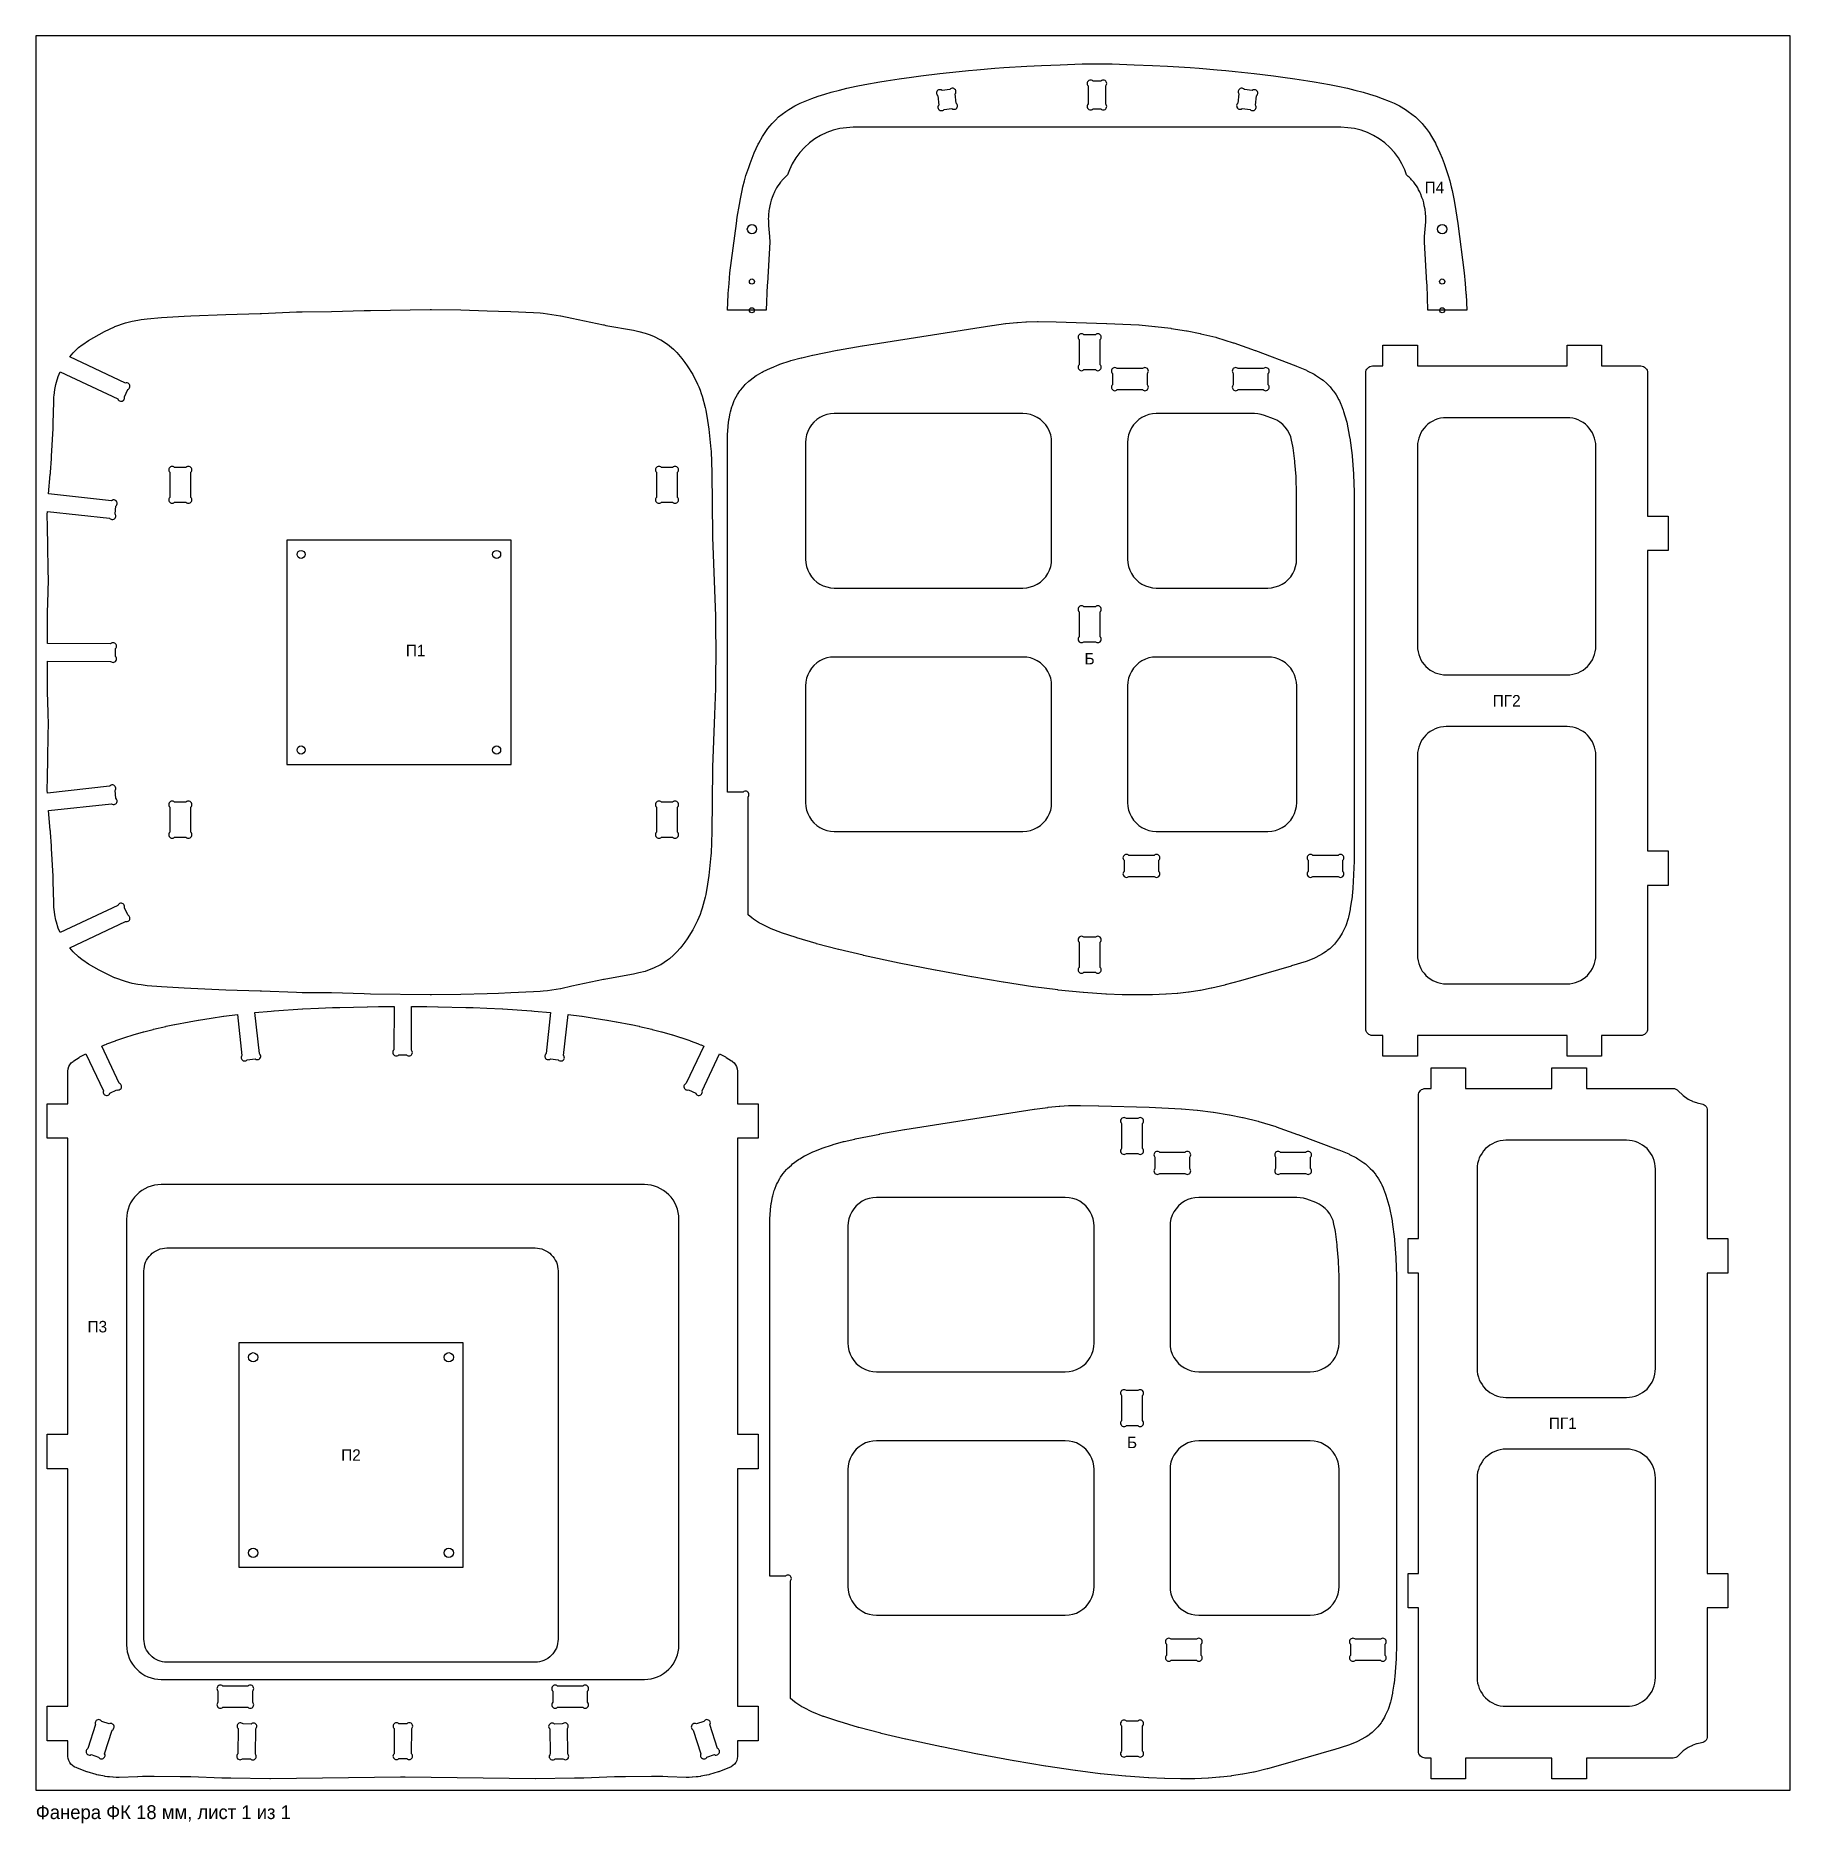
# Model space of a CAD drawing. Header units: millimetres. Extents: x 0 to 1525, y -29 to 1525.
import ezdxf
from ezdxf.enums import TextEntityAlignment as Align

# ---------------------------------------------------------------- set-up
doc = ezdxf.new("R2010")
doc.units = ezdxf.units.MM
for name, color, linetype in [('CUT_IN', 1, 'Continuous'), ('CUT_OUT', 7, 'Continuous'), ('DRILL', 3, 'Continuous'), ('MARK', 5, 'Continuous'), ('SHEET', 9, 'Continuous'), ('TEXT', 8, 'Continuous')]:
    doc.layers.add(name, color=color, linetype=linetype)

msp = doc.modelspace()

# ---------------------------------------------------------------- texts
at = {"layer": 'TEXT'}
for s, p in [('П4', (1215.7, 1393.1)), ('П1', (330.2, 990.7)), ('Б', (916, 983.6)), ('ПГ2', (1278.5, 947)), ('П3', (53.5, 403)), ('ПГ1', (1327.3, 319)), ('П2', (274, 291.4)), ('Б', (952.9, 302.4))]:
    msp.add_text(s, height=10, dxfattribs=at).set_placement(p, align=Align.MIDDLE_CENTER)
msp.add_text('Фанера ФК 18 мм, лист 1 из 1', height=12, dxfattribs=at).set_placement((0, -25))

# ---------------------------------------------------------------- linework, layer by layer
at = {"layer": 'CUT_IN'}
for points in [[(789, 1460.4), (789.6, 1461), (796.3, 1461.7), (797, 1461.3), (797.7, 1461.1), (798.5, 1461.1), (799.3, 1461.3), (800, 1461.6), (800.5, 1462.2), (801, 1462.9), (801.2, 1463.6), (801.2, 1464.4), (801, 1465.2), (800.6, 1465.8), (800.1, 1466.4), (799.2, 1474.5), (799.6, 1475.1), (799.8, 1475.9), (799.8, 1476.7), (799.7, 1477.4), (799.3, 1478.1), (798.7, 1478.7), (798.1, 1479.1), (797.3, 1479.3), (796.5, 1479.3), (795.8, 1479.1), (795.1, 1478.8), (794.5, 1478.2), (787.8, 1477.5), (787.1, 1477.9), (786.3, 1478.1), (785.5, 1478.1), (784.8, 1477.9), (784.1, 1477.6), (783.5, 1477), (783.1, 1476.4), (782.9, 1475.6), (782.9, 1474.8), (783.1, 1474.1), (783.5, 1473.4), (784, 1472.8), (784.9, 1464.7), (784.5, 1464.1), (784.2, 1463.3), (784.2, 1462.5), (784.4, 1461.8), (784.8, 1461.1), (785.3, 1460.5), (786, 1460.1), (786.8, 1459.9), (787.5, 1459.9), (788.3, 1460.1), (789, 1460.4)], [(917.6, 1460.7), (918.3, 1461), (919, 1461.4), (925.8, 1461.4), (925.8, 1461.4), (926.4, 1460.9), (927.1, 1460.6), (927.9, 1460.5), (928.7, 1460.6), (929.4, 1460.9), (930, 1461.4), (930.5, 1462), (930.8, 1462.8), (930.9, 1463.5), (930.8, 1464.3), (930.5, 1465), (930, 1465.7), (930.1, 1481.4), (930.1, 1481.4), (930.5, 1482), (930.8, 1482.7), (930.9, 1483.5), (930.8, 1484.3), (930.5, 1485), (930.1, 1485.6), (929.5, 1486.1), (928.7, 1486.4), (928, 1486.5), (927.2, 1486.4), (926.5, 1486.1), (925.8, 1485.6), (919, 1485.6), (919, 1485.6), (918.4, 1486.1), (917.7, 1486.4), (916.9, 1486.5), (916.1, 1486.4), (915.4, 1486.1), (914.8, 1485.6), (914.3, 1485), (914, 1484.3), (913.9, 1483.5), (914, 1482.7), (914.3, 1482), (914.8, 1481.4), (914.7, 1465.7), (914.7, 1465.7), (914.2, 1465.1), (913.9, 1464.4), (913.8, 1463.6), (913.9, 1462.8), (914.2, 1462.1), (914.7, 1461.5), (915.3, 1461), (916.1, 1460.7), (916.8, 1460.6), (917.6, 1460.7)], [(1047.3, 1461.1), (1048, 1461.3), (1048.7, 1461.7), (1055.5, 1461), (1056, 1460.4), (1056.7, 1460.1), (1057.5, 1459.9), (1058.3, 1459.9), (1059, 1460.1), (1059.7, 1460.5), (1060.2, 1461.1), (1060.6, 1461.8), (1060.8, 1462.5), (1060.8, 1463.3), (1060.6, 1464.1), (1060.2, 1464.7), (1061, 1472.8), (1061.6, 1473.4), (1062, 1474.1), (1062.1, 1474.8), (1062.1, 1475.6), (1061.9, 1476.4), (1061.5, 1477), (1060.9, 1477.6), (1060.2, 1477.9), (1059.5, 1478.1), (1058.7, 1478.1), (1057.9, 1477.9), (1057.3, 1477.5), (1050.5, 1478.2), (1049.9, 1478.8), (1049.3, 1479.1), (1048.5, 1479.3), (1047.7, 1479.3), (1047, 1479.1), (1046.3, 1478.7), (1045.7, 1478.1), (1045.4, 1477.4), (1045.2, 1476.7), (1045.2, 1475.9), (1045.4, 1475.1), (1045.8, 1474.5), (1044.9, 1466.4), (1044.4, 1465.8), (1044, 1465.2), (1043.8, 1464.4), (1043.9, 1463.6), (1044.1, 1462.9), (1044.5, 1462.2), (1045, 1461.6), (1045.7, 1461.3), (1046.5, 1461.1), (1047.3, 1461.1)], [(911.1, 1265.1), (910.5, 1265.6), (909.8, 1265.9), (909, 1266), (908.2, 1265.9), (907.5, 1265.6), (906.9, 1265.1), (906.4, 1264.5), (906.1, 1263.8), (906, 1263), (906.1, 1262.2), (906.4, 1261.5), (906.9, 1260.9), (906.9, 1239), (906.4, 1238.4), (906.1, 1237.7), (906, 1236.9), (906.1, 1236.2), (906.4, 1235.4), (906.9, 1234.8), (907.5, 1234.3), (908.2, 1234), (909, 1233.9), (909.8, 1234), (910.5, 1234.3), (911.1, 1234.8), (921, 1234.8), (921.6, 1234.3), (922.3, 1234), (923.1, 1233.9), (923.9, 1234), (924.6, 1234.3), (925.2, 1234.8), (925.7, 1235.4), (926, 1236.2), (926.1, 1236.9), (926, 1237.7), (925.7, 1238.4), (925.2, 1239), (925.2, 1260.9), (925.7, 1261.5), (926, 1262.2), (926.1, 1263), (926, 1263.8), (925.7, 1264.5), (925.2, 1265.1), (924.6, 1265.6), (923.9, 1265.9), (923.1, 1266), (922.3, 1265.9), (921.6, 1265.6), (921, 1265.1), (911.1, 1265.1)], [(935.9, 1221.7), (935.4, 1221), (935.1, 1220.3), (935, 1219.5), (935.1, 1218.8), (935.4, 1218), (935.9, 1217.4), (936.5, 1216.9), (937.2, 1216.6), (938, 1216.5), (938.8, 1216.6), (939.5, 1216.9), (940.1, 1217.4), (962, 1217.4), (962.6, 1216.9), (963.3, 1216.6), (964.1, 1216.5), (964.9, 1216.6), (965.6, 1216.9), (966.2, 1217.4), (966.7, 1218), (967, 1218.8), (967.1, 1219.5), (967, 1220.3), (966.7, 1221), (966.2, 1221.7), (966.2, 1231.5), (966.7, 1232.1), (967, 1232.8), (967.1, 1233.6), (967, 1234.4), (966.7, 1235.1), (966.2, 1235.7), (965.6, 1236.2), (964.9, 1236.5), (964.1, 1236.6), (963.3, 1236.5), (962.6, 1236.2), (962, 1235.7), (940.1, 1235.7), (939.5, 1236.2), (938.8, 1236.5), (938, 1236.6), (937.2, 1236.5), (936.5, 1236.2), (935.9, 1235.7), (935.4, 1235.1), (935.1, 1234.4), (935, 1233.6), (935.1, 1232.8), (935.4, 1232.1), (935.9, 1231.5), (935.9, 1221.7)], [(1040.9, 1221.7), (1040.4, 1221), (1040.1, 1220.3), (1040, 1219.5), (1040.1, 1218.8), (1040.4, 1218), (1040.9, 1217.4), (1041.5, 1216.9), (1042.2, 1216.6), (1043, 1216.5), (1043.8, 1216.6), (1044.5, 1216.9), (1045.1, 1217.4), (1067, 1217.4), (1067.6, 1216.9), (1068.3, 1216.6), (1069.1, 1216.5), (1069.9, 1216.6), (1070.6, 1216.9), (1071.2, 1217.4), (1071.7, 1218), (1072, 1218.8), (1072.1, 1219.5), (1072, 1220.3), (1071.7, 1221), (1071.2, 1221.7), (1071.2, 1231.5), (1071.7, 1232.1), (1072, 1232.8), (1072.1, 1233.6), (1072, 1234.4), (1071.7, 1235.1), (1071.2, 1235.7), (1070.6, 1236.2), (1069.9, 1236.5), (1069.1, 1236.6), (1068.3, 1236.5), (1067.6, 1236.2), (1067, 1235.7), (1045.1, 1235.7), (1044.5, 1236.2), (1043.8, 1236.5), (1043, 1236.6), (1042.2, 1236.5), (1041.5, 1236.2), (1040.9, 1235.7), (1040.4, 1235.1), (1040.1, 1234.4), (1040, 1233.6), (1040.1, 1232.8), (1040.4, 1232.1), (1040.9, 1231.5), (1040.9, 1221.7)], [(669, 1070), (669.3, 1066.8), (669.9, 1063.6), (671, 1060.5), (672.4, 1057.5), (674.2, 1054.8), (676.4, 1052.3), (678.8, 1050.2), (681.5, 1048.4), (684.5, 1046.9), (687.6, 1045.9), (690.8, 1045.2), (694, 1045), (858, 1045), (861.3, 1045.2), (864.5, 1045.9), (867.6, 1046.9), (870.5, 1048.4), (873.3, 1050.2), (875.7, 1052.3), (877.9, 1054.8), (879.7, 1057.5), (881.1, 1060.5), (882.2, 1063.6), (882.8, 1066.8), (883, 1070), (883, 1171.6), (882.8, 1174.8), (882.2, 1178), (881.1, 1181.1), (879.7, 1184.1), (877.9, 1186.8), (875.7, 1189.2), (873.3, 1191.4), (870.5, 1193.2), (867.6, 1194.7), (864.5, 1195.7), (861.3, 1196.3), (858, 1196.6), (694, 1196.6), (690.8, 1196.3), (687.6, 1195.7), (684.5, 1194.7), (681.5, 1193.2), (678.8, 1191.4), (676.4, 1189.2), (674.2, 1186.8), (672.4, 1184.1), (671, 1181.1), (669.9, 1178), (669.3, 1174.8), (669, 1171.6), (669, 1070)], [(1062.1, 1196.4), (1059.2, 1196.6), (974, 1196.6), (970.8, 1196.3), (967.6, 1195.7), (964.5, 1194.7), (961.5, 1193.2), (958.8, 1191.4), (956.4, 1189.2), (954.2, 1186.8), (952.4, 1184.1), (951, 1181.1), (949.9, 1178), (949.3, 1174.8), (949, 1171.6), (949, 1070), (949.3, 1066.8), (949.9, 1063.6), (951, 1060.5), (952.4, 1057.5), (954.2, 1054.8), (956.4, 1052.3), (958.8, 1050.2), (961.5, 1048.4), (964.5, 1046.9), (967.6, 1045.9), (970.8, 1045.2), (974, 1045), (1070.9, 1045), (1074.2, 1045.2), (1077.4, 1045.9), (1080.5, 1046.9), (1083.4, 1048.4), (1086.2, 1050.2), (1088.6, 1052.3), (1090.8, 1054.8), (1092.6, 1057.5), (1094, 1060.5), (1095.1, 1063.6), (1095.7, 1066.8), (1095.9, 1070), (1095.9, 1127), (1095.9, 1127.8), (1095.5, 1140.6), (1095.5, 1141.8), (1094.5, 1154), (1094.4, 1155.3), (1092.8, 1166.9), (1092.6, 1168.4), (1091.6, 1173.5), (1090.8, 1176.5), (1089.6, 1179.5), (1088, 1182.3), (1086.1, 1184.8), (1083.9, 1187.1), (1081.4, 1189.1), (1078.7, 1190.8), (1075.8, 1192.1), (1067.9, 1195), (1065.1, 1195.9), (1062.1, 1196.4)], [(1356, 1168), (1355.9, 1170.5), (1355.5, 1172.9), (1354.9, 1175.3), (1354.1, 1177.6), (1353, 1179.8), (1351.8, 1181.9), (1350.3, 1183.9), (1348.7, 1185.7), (1346.9, 1187.3), (1344.9, 1188.8), (1342.8, 1190), (1340.6, 1191.1), (1338.3, 1191.9), (1335.9, 1192.5), (1333.4, 1192.9), (1331, 1193), (1226, 1193), (1223.5, 1192.9), (1221.1, 1192.5), (1218.7, 1191.9), (1216.4, 1191.1), (1214.2, 1190), (1212.1, 1188.8), (1210.1, 1187.3), (1208.3, 1185.7), (1206.7, 1183.9), (1205.2, 1181.9), (1203.9, 1179.8), (1202.9, 1177.6), (1202.1, 1175.3), (1201.5, 1172.9), (1201.1, 1170.5), (1201, 1168), (1201, 994.5), (1201.1, 992), (1201.5, 989.6), (1202.1, 987.2), (1202.9, 984.9), (1203.9, 982.7), (1205.2, 980.6), (1206.7, 978.6), (1208.3, 976.8), (1210.1, 975.2), (1212.1, 973.7), (1214.2, 972.5), (1216.4, 971.4), (1218.7, 970.6), (1221.1, 970), (1223.5, 969.6), (1226, 969.5), (1331, 969.5), (1333.4, 969.6), (1335.9, 970), (1338.3, 970.6), (1340.6, 971.4), (1342.8, 972.5), (1344.9, 973.7), (1346.9, 975.2), (1348.7, 976.8), (1350.3, 978.6), (1351.8, 980.6), (1353, 982.7), (1354.1, 984.9), (1354.9, 987.2), (1355.5, 989.6), (1355.9, 992), (1356, 994.5), (1356, 1168)], [(132.7, 1150.7), (131.9, 1150.6), (131.2, 1150.3), (130.5, 1149.8), (120.7, 1149.8), (120.1, 1150.3), (119.4, 1150.6), (118.6, 1150.7), (117.8, 1150.6), (117.1, 1150.3), (116.5, 1149.8), (116, 1149.2), (115.7, 1148.5), (115.6, 1147.7), (115.7, 1146.9), (116, 1146.2), (116.5, 1145.6), (116.5, 1123.8), (116, 1123.1), (115.7, 1122.4), (115.6, 1121.6), (115.7, 1120.9), (116, 1120.1), (116.5, 1119.5), (117.1, 1119), (117.8, 1118.7), (118.6, 1118.6), (119.4, 1118.7), (120.1, 1119), (120.7, 1119.5), (130.5, 1119.5), (131.2, 1119), (131.9, 1118.7), (132.7, 1118.6), (133.4, 1118.7), (134.2, 1119), (134.8, 1119.5), (135.3, 1120.1), (135.6, 1120.9), (135.7, 1121.6), (135.6, 1122.4), (135.3, 1123.1), (134.8, 1123.8), (134.8, 1145.6), (135.3, 1146.2), (135.6, 1146.9), (135.7, 1147.7), (135.6, 1148.5), (135.3, 1149.2), (134.8, 1149.8), (134.2, 1150.3), (133.4, 1150.6), (132.7, 1150.7)], [(555.7, 1150.7), (555, 1150.6), (554.2, 1150.3), (553.6, 1149.8), (543.8, 1149.8), (543.2, 1150.3), (542.5, 1150.6), (541.7, 1150.7), (540.9, 1150.6), (540.2, 1150.3), (539.6, 1149.8), (539.1, 1149.2), (538.8, 1148.5), (538.7, 1147.7), (538.8, 1146.9), (539.1, 1146.2), (539.6, 1145.6), (539.6, 1123.8), (539.1, 1123.1), (538.8, 1122.4), (538.7, 1121.6), (538.8, 1120.9), (539.1, 1120.1), (539.6, 1119.5), (540.2, 1119), (540.9, 1118.7), (541.7, 1118.6), (542.5, 1118.7), (543.2, 1119), (543.8, 1119.5), (553.6, 1119.5), (554.2, 1119), (555, 1118.7), (555.7, 1118.6), (556.5, 1118.7), (557.2, 1119), (557.9, 1119.5), (558.3, 1120.1), (558.6, 1120.9), (558.7, 1121.6), (558.6, 1122.4), (558.3, 1123.1), (557.9, 1123.8), (557.9, 1145.6), (558.3, 1146.2), (558.6, 1146.9), (558.7, 1147.7), (558.6, 1148.5), (558.3, 1149.2), (557.9, 1149.8), (557.2, 1150.3), (556.5, 1150.6), (555.7, 1150.7)], [(911.1, 1028.6), (910.5, 1029.1), (909.8, 1029.4), (909, 1029.5), (908.2, 1029.4), (907.5, 1029.1), (906.9, 1028.6), (906.4, 1028), (906.1, 1027.3), (906, 1026.5), (906.1, 1025.7), (906.4, 1025), (906.9, 1024.4), (906.9, 1002.6), (906.4, 1002), (906.1, 1001.2), (906, 1000.5), (906.1, 999.7), (906.4, 999), (906.9, 998.3), (907.5, 997.9), (908.2, 997.6), (909, 997.5), (909.8, 997.6), (910.5, 997.9), (911.1, 998.3), (921, 998.3), (921.6, 997.9), (922.3, 997.6), (923.1, 997.5), (923.9, 997.6), (924.6, 997.9), (925.2, 998.3), (925.7, 999), (926, 999.7), (926.1, 1000.5), (926, 1001.2), (925.7, 1002), (925.2, 1002.6), (925.2, 1024.4), (925.7, 1025), (926, 1025.7), (926.1, 1026.5), (926, 1027.3), (925.7, 1028), (925.2, 1028.6), (924.6, 1029.1), (923.9, 1029.4), (923.1, 1029.5), (922.3, 1029.4), (921.6, 1029.1), (921, 1028.6), (911.1, 1028.6)], [(882.8, 963.3), (882.2, 966.5), (881.1, 969.6), (879.7, 972.5), (877.9, 975.2), (875.7, 977.7), (873.3, 979.9), (870.5, 981.7), (867.6, 983.1), (864.5, 984.2), (861.3, 984.8), (858, 985), (694, 985), (690.8, 984.8), (687.6, 984.2), (684.5, 983.1), (681.5, 981.7), (678.8, 979.9), (676.4, 977.7), (674.2, 975.2), (672.4, 972.5), (671, 969.6), (669.9, 966.5), (669.3, 963.3), (669, 960), (669, 858.5), (669.3, 855.2), (669.9, 852), (671, 848.9), (672.4, 846), (674.2, 843.3), (676.4, 840.8), (678.8, 838.6), (681.5, 836.8), (684.5, 835.4), (687.6, 834.3), (690.8, 833.7), (694, 833.5), (858, 833.5), (861.3, 833.7), (864.5, 834.3), (867.6, 835.4), (870.5, 836.8), (873.3, 838.6), (875.7, 840.8), (877.9, 843.3), (879.7, 846), (881.1, 848.9), (882.2, 852), (882.8, 855.2), (883, 858.5), (883, 960), (882.8, 963.3)], [(1094.1, 969.6), (1092.6, 972.5), (1090.8, 975.2), (1088.6, 977.7), (1086.2, 979.9), (1083.5, 981.7), (1080.5, 983.1), (1077.4, 984.2), (1074.2, 984.8), (1071, 985), (974, 985), (970.8, 984.8), (967.6, 984.2), (964.5, 983.1), (961.5, 981.7), (958.8, 979.9), (956.4, 977.7), (954.2, 975.2), (952.4, 972.5), (951, 969.6), (949.9, 966.5), (949.3, 963.3), (949, 960), (949, 858.5), (949.3, 855.2), (949.9, 852), (951, 848.9), (952.4, 846), (954.2, 843.3), (956.4, 840.8), (958.8, 838.6), (961.5, 836.8), (964.5, 835.4), (967.6, 834.3), (970.8, 833.7), (974, 833.5), (1071, 833.5), (1074.3, 833.7), (1077.5, 834.3), (1080.6, 835.4), (1083.5, 836.8), (1086.2, 838.6), (1088.7, 840.8), (1090.8, 843.3), (1092.6, 846), (1094.1, 848.9), (1095.1, 852), (1095.8, 855.2), (1096, 858.5), (1096, 960), (1095.7, 963.3), (1095.1, 966.5), (1094.1, 969.6)], [(1355.5, 904.4), (1354.9, 906.8), (1354.1, 909.1), (1353, 911.3), (1351.8, 913.4), (1350.3, 915.4), (1348.7, 917.2), (1346.9, 918.8), (1344.9, 920.3), (1342.8, 921.5), (1340.6, 922.6), (1338.3, 923.4), (1335.9, 924), (1333.4, 924.4), (1331, 924.5), (1226, 924.5), (1223.5, 924.4), (1221.1, 924), (1218.7, 923.4), (1216.4, 922.6), (1214.2, 921.5), (1212.1, 920.3), (1210.1, 918.8), (1208.3, 917.2), (1206.7, 915.4), (1205.2, 913.4), (1203.9, 911.3), (1202.9, 909.1), (1202.1, 906.8), (1201.5, 904.4), (1201.1, 902), (1201, 899.5), (1201, 726), (1201.1, 723.5), (1201.5, 721.1), (1202.1, 718.7), (1202.9, 716.4), (1203.9, 714.2), (1205.2, 712.1), (1206.7, 710.1), (1208.3, 708.3), (1210.1, 706.7), (1212.1, 705.2), (1214.2, 704), (1216.4, 702.9), (1218.7, 702.1), (1221.1, 701.5), (1223.5, 701.1), (1226, 701), (1331, 701), (1333.4, 701.1), (1335.9, 701.5), (1338.3, 702.1), (1340.6, 702.9), (1342.8, 704), (1344.9, 705.2), (1346.9, 706.7), (1348.7, 708.3), (1350.3, 710.1), (1351.8, 712.1), (1353, 714.2), (1354.1, 716.4), (1354.9, 718.7), (1355.5, 721.1), (1355.9, 723.5), (1356, 726), (1356, 899.5), (1355.9, 902), (1355.5, 904.4)], [(132.7, 859.7), (131.9, 859.6), (131.2, 859.3), (130.5, 858.8), (120.7, 858.8), (120.1, 859.3), (119.4, 859.6), (118.6, 859.7), (117.8, 859.6), (117.1, 859.3), (116.5, 858.8), (116, 858.2), (115.7, 857.5), (115.6, 856.7), (115.7, 855.9), (116, 855.2), (116.5, 854.6), (116.5, 832.8), (116, 832.1), (115.7, 831.4), (115.6, 830.6), (115.7, 829.9), (116, 829.1), (116.5, 828.5), (117.1, 828), (117.8, 827.7), (118.6, 827.6), (119.4, 827.7), (120.1, 828), (120.7, 828.5), (130.5, 828.5), (131.2, 828), (131.9, 827.7), (132.7, 827.6), (133.4, 827.7), (134.2, 828), (134.8, 828.5), (135.3, 829.1), (135.6, 829.9), (135.7, 830.6), (135.6, 831.4), (135.3, 832.1), (134.8, 832.8), (134.8, 854.6), (135.3, 855.2), (135.6, 855.9), (135.7, 856.7), (135.6, 857.5), (135.3, 858.2), (134.8, 858.8), (134.2, 859.3), (133.4, 859.6), (132.7, 859.7)], [(555.7, 859.7), (555, 859.6), (554.2, 859.3), (553.6, 858.8), (543.8, 858.8), (543.2, 859.3), (542.5, 859.6), (541.7, 859.7), (540.9, 859.6), (540.2, 859.3), (539.6, 858.8), (539.1, 858.2), (538.8, 857.5), (538.7, 856.7), (538.8, 855.9), (539.1, 855.2), (539.6, 854.6), (539.6, 832.8), (539.1, 832.1), (538.8, 831.4), (538.7, 830.6), (538.8, 829.9), (539.1, 829.1), (539.6, 828.5), (540.2, 828), (540.9, 827.7), (541.7, 827.6), (542.5, 827.7), (543.2, 828), (543.8, 828.5), (553.6, 828.5), (554.2, 828), (555, 827.7), (555.7, 827.6), (556.5, 827.7), (557.2, 828), (557.9, 828.5), (558.3, 829.1), (558.6, 829.9), (558.7, 830.6), (558.6, 831.4), (558.3, 832.1), (557.9, 832.8), (557.9, 854.6), (558.3, 855.2), (558.6, 855.9), (558.7, 856.7), (558.6, 857.5), (558.3, 858.2), (557.9, 858.8), (557.2, 859.3), (556.5, 859.6), (555.7, 859.7)], [(945.9, 798.6), (945.4, 798), (945.1, 797.2), (945, 796.5), (945.1, 795.7), (945.4, 795), (945.9, 794.3), (946.5, 793.9), (947.2, 793.6), (948, 793.5), (948.8, 793.6), (949.5, 793.9), (950.1, 794.3), (972, 794.3), (972.6, 793.9), (973.3, 793.6), (974.1, 793.5), (974.9, 793.6), (975.6, 793.9), (976.2, 794.3), (976.7, 795), (977, 795.7), (977.1, 796.5), (977, 797.2), (976.7, 798), (976.2, 798.6), (976.2, 808.4), (976.7, 809), (977, 809.7), (977.1, 810.5), (977, 811.3), (976.7, 812), (976.2, 812.6), (975.6, 813.1), (974.9, 813.4), (974.1, 813.5), (973.3, 813.4), (972.6, 813.1), (972, 812.6), (950.1, 812.6), (949.5, 813.1), (948.8, 813.4), (948, 813.5), (947.2, 813.4), (946.5, 813.1), (945.9, 812.6), (945.4, 812), (945.1, 811.3), (945, 810.5), (945.1, 809.7), (945.4, 809), (945.9, 808.4), (945.9, 798.6)], [(1105.4, 798), (1105.1, 797.2), (1105, 796.5), (1105.1, 795.7), (1105.4, 795), (1105.9, 794.3), (1106.5, 793.9), (1107.2, 793.6), (1108, 793.5), (1108.8, 793.6), (1109.5, 793.9), (1110.1, 794.3), (1132, 794.3), (1132.6, 793.9), (1133.3, 793.6), (1134.1, 793.5), (1134.9, 793.6), (1135.6, 793.9), (1136.2, 794.3), (1136.7, 795), (1137, 795.7), (1137.1, 796.5), (1137, 797.2), (1136.7, 798), (1136.2, 798.6), (1136.2, 808.4), (1136.7, 809), (1137, 809.7), (1137.1, 810.5), (1137, 811.3), (1136.7, 812), (1136.2, 812.6), (1135.6, 813.1), (1134.9, 813.4), (1134.1, 813.5), (1133.3, 813.4), (1132.6, 813.1), (1132, 812.6), (1110.1, 812.6), (1109.5, 813.1), (1108.8, 813.4), (1108, 813.5), (1107.2, 813.4), (1106.5, 813.1), (1105.9, 812.6), (1105.4, 812), (1105.1, 811.3), (1105, 810.5), (1105.1, 809.7), (1105.4, 809), (1105.9, 808.4), (1105.9, 798.6), (1105.4, 798)], [(911.1, 741.4), (911.1, 741.4), (910.5, 741.9), (909.8, 742.2), (909, 742.3), (908.2, 742.2), (907.5, 741.9), (906.9, 741.4), (906.4, 740.8), (906.1, 740), (906, 739.3), (906.1, 738.5), (906.4, 737.8), (906.9, 737.1), (906.9, 715.3), (906.4, 714.7), (906.1, 714), (906, 713.2), (906.1, 712.4), (906.4, 711.7), (906.9, 711.1), (907.5, 710.6), (908.2, 710.3), (909, 710.2), (909.8, 710.3), (910.5, 710.6), (911.1, 711.1), (921, 711.1), (921, 711.1), (921.6, 710.6), (922.3, 710.3), (923.1, 710.2), (923.9, 710.3), (924.6, 710.6), (925.2, 711.1), (925.7, 711.7), (926, 712.4), (926.1, 713.2), (926, 714), (925.7, 714.7), (925.2, 715.3), (925.2, 737.1), (925.7, 737.8), (926, 738.5), (926.1, 739.3), (926, 740), (925.7, 740.8), (925.2, 741.4), (924.6, 741.9), (923.9, 742.2), (923.1, 742.3), (922.3, 742.2), (921.6, 741.9), (921, 741.4), (911.1, 741.4)], [(948, 583.8), (947.4, 584.3), (946.6, 584.6), (945.9, 584.7), (945.1, 584.6), (944.4, 584.3), (943.7, 583.8), (943.3, 583.2), (943, 582.5), (942.9, 581.7), (943, 580.9), (943.3, 580.2), (943.7, 579.6), (943.7, 557.8), (943.3, 557.2), (943, 556.4), (942.9, 555.7), (943, 554.9), (943.3, 554.2), (943.7, 553.5), (944.4, 553.1), (945.1, 552.8), (945.9, 552.7), (946.6, 552.8), (947.4, 553.1), (948, 553.5), (957.8, 553.5), (958.4, 553.1), (959.1, 552.8), (959.9, 552.7), (960.7, 552.8), (961.4, 553.1), (962, 553.5), (962.5, 554.2), (962.8, 554.9), (962.9, 555.7), (962.8, 556.4), (962.5, 557.2), (962, 557.8), (962, 579.6), (962.5, 580.2), (962.8, 580.9), (962.9, 581.7), (962.8, 582.5), (962.5, 583.2), (962, 583.8), (961.4, 584.3), (960.7, 584.6), (959.9, 584.7), (959.1, 584.6), (958.4, 584.3), (957.8, 583.8), (948, 583.8)], [(1407.8, 540), (1407.7, 542.5), (1407.4, 544.9), (1406.8, 547.3), (1405.9, 549.6), (1404.9, 551.8), (1403.6, 553.9), (1402.2, 555.9), (1400.5, 557.7), (1398.7, 559.3), (1396.7, 560.8), (1394.6, 562), (1392.4, 563.1), (1390.1, 563.9), (1387.7, 564.5), (1385.3, 564.9), (1382.8, 565), (1277.8, 565), (1275.4, 564.9), (1273, 564.5), (1270.6, 563.9), (1268.3, 563.1), (1266.1, 562), (1264, 560.8), (1262, 559.3), (1260.2, 557.7), (1258.5, 555.9), (1257.1, 553.9), (1255.8, 551.8), (1254.7, 549.6), (1253.9, 547.3), (1253.3, 544.9), (1253, 542.5), (1252.8, 540), (1252.8, 366.5), (1253, 364), (1253.3, 361.6), (1253.9, 359.2), (1254.7, 356.9), (1255.8, 354.7), (1257.1, 352.6), (1258.5, 350.6), (1260.2, 348.8), (1262, 347.2), (1264, 345.7), (1266.1, 344.5), (1268.3, 343.4), (1270.6, 342.6), (1273, 342), (1275.4, 341.6), (1277.8, 341.5), (1382.8, 341.5), (1385.3, 341.6), (1387.7, 342), (1390.1, 342.6), (1392.4, 343.4), (1394.6, 344.5), (1396.7, 345.7), (1398.7, 347.2), (1400.5, 348.8), (1402.2, 350.6), (1403.6, 352.6), (1404.9, 354.7), (1405.9, 356.9), (1406.8, 359.2), (1407.4, 361.6), (1407.7, 364), (1407.8, 366.5), (1407.8, 540)], [(972.7, 540.4), (972.3, 539.8), (972, 539), (971.9, 538.3), (972, 537.5), (972.3, 536.8), (972.7, 536.2), (973.4, 535.7), (974.1, 535.4), (974.9, 535.3), (975.6, 535.4), (976.4, 535.7), (977, 536.2), (998.8, 536.2), (999.4, 535.7), (1000.1, 535.4), (1000.9, 535.3), (1001.7, 535.4), (1002.4, 535.7), (1003, 536.2), (1003.5, 536.8), (1003.8, 537.5), (1003.9, 538.3), (1003.8, 539), (1003.5, 539.8), (1003, 540.4), (1003, 550.2), (1003.5, 550.8), (1003.8, 551.6), (1003.9, 552.3), (1003.8, 553.1), (1003.5, 553.8), (1003, 554.5), (1002.4, 554.9), (1001.7, 555.2), (1000.9, 555.3), (1000.1, 555.2), (999.4, 554.9), (998.8, 554.5), (977, 554.5), (976.4, 554.9), (975.6, 555.2), (974.9, 555.3), (974.1, 555.2), (973.4, 554.9), (972.7, 554.5), (972.3, 553.8), (972, 553.1), (971.9, 552.3), (972, 551.6), (972.3, 550.8), (972.7, 550.2), (972.7, 540.4)], [(1077.7, 540.4), (1077.3, 539.8), (1077, 539), (1076.9, 538.3), (1077, 537.5), (1077.3, 536.8), (1077.7, 536.2), (1078.4, 535.7), (1079.1, 535.4), (1079.9, 535.3), (1080.6, 535.4), (1081.4, 535.7), (1082, 536.2), (1103.8, 536.2), (1104.4, 535.7), (1105.1, 535.4), (1105.9, 535.3), (1106.7, 535.4), (1107.4, 535.7), (1108, 536.2), (1108.5, 536.8), (1108.8, 537.5), (1108.9, 538.3), (1108.8, 539), (1108.5, 539.8), (1108, 540.4), (1108, 550.2), (1108.5, 550.8), (1108.8, 551.6), (1108.9, 552.3), (1108.8, 553.1), (1108.5, 553.8), (1108, 554.5), (1107.4, 554.9), (1106.7, 555.2), (1105.9, 555.3), (1105.1, 555.2), (1104.4, 554.9), (1103.8, 554.5), (1082, 554.5), (1081.4, 554.9), (1080.6, 555.2), (1079.9, 555.3), (1079.1, 555.2), (1078.4, 554.9), (1077.7, 554.5), (1077.3, 553.8), (1077, 553.1), (1076.9, 552.3), (1077, 551.6), (1077.3, 550.8), (1077.7, 550.2), (1077.7, 540.4)], [(550.2, 105.2), (552.2, 107.3), (553.9, 109.7), (555.5, 112.2), (556.7, 114.9), (557.7, 117.7), (558.4, 120.5), (558.9, 123.4), (559, 126.4), (559, 496.5), (558.9, 499.4), (558.4, 502.3), (557.7, 505.2), (556.7, 507.9), (555.5, 510.6), (553.9, 513.1), (552.2, 515.5), (550.2, 517.7), (548, 519.6), (545.7, 521.4), (543.1, 522.9), (540.5, 524.2), (537.7, 525.2), (534.9, 525.9), (531.9, 526.3), (529, 526.5), (109, 526.5), (106.1, 526.3), (103.1, 525.9), (100.3, 525.2), (97.5, 524.2), (94.9, 522.9), (92.3, 521.4), (90, 519.6), (87.8, 517.7), (85.8, 515.5), (84.1, 513.1), (82.5, 510.6), (81.3, 507.9), (80.3, 505.2), (79.6, 502.3), (79.1, 499.4), (79, 496.5), (79, 126.4), (79.1, 123.4), (79.6, 120.5), (80.3, 117.7), (81.3, 114.9), (82.5, 112.2), (84.1, 109.7), (85.8, 107.3), (87.8, 105.2), (90, 103.2), (92.3, 101.4), (94.9, 99.9), (97.5, 98.7), (100.3, 97.7), (103.1, 96.9), (106.1, 96.5), (109, 96.4), (529, 96.4), (531.9, 96.5), (534.9, 96.9), (537.7, 97.7), (540.5, 98.7), (543.1, 99.9), (545.7, 101.4), (548, 103.2), (550.2, 105.2)], [(705.9, 388.8), (706.1, 385.5), (706.7, 382.3), (707.8, 379.2), (709.2, 376.3), (711.1, 373.5), (713.2, 371.1), (715.7, 368.9), (718.4, 367.1), (721.3, 365.7), (724.4, 364.6), (727.6, 364), (730.9, 363.8), (894.9, 363.8), (898.2, 364), (901.4, 364.6), (904.5, 365.7), (907.4, 367.1), (910.1, 368.9), (912.6, 371.1), (914.7, 373.5), (916.5, 376.3), (918, 379.2), (919, 382.3), (919.7, 385.5), (919.9, 388.8), (919.9, 490.3), (919.7, 493.6), (919, 496.8), (918, 499.9), (916.5, 502.8), (914.7, 505.5), (912.6, 508), (910.1, 510.1), (907.4, 512), (904.5, 513.4), (901.4, 514.4), (898.2, 515.1), (894.9, 515.3), (730.9, 515.3), (727.6, 515.1), (724.4, 514.4), (721.3, 513.4), (718.4, 512), (715.7, 510.1), (713.2, 508), (711.1, 505.5), (709.2, 502.8), (707.8, 499.9), (706.7, 496.8), (706.1, 493.6), (705.9, 490.3), (705.9, 388.8)], [(1099, 515.1), (1096, 515.3), (1010.9, 515.3), (1007.6, 515.1), (1004.4, 514.4), (1001.3, 513.4), (998.4, 512), (995.7, 510.1), (993.2, 508), (991.1, 505.5), (989.2, 502.8), (987.8, 499.9), (986.7, 496.8), (986.1, 493.6), (985.9, 490.3), (985.9, 388.8), (986.1, 385.5), (986.7, 382.3), (987.8, 379.2), (989.2, 376.3), (991.1, 373.5), (993.2, 371.1), (995.7, 368.9), (998.4, 367.1), (1001.3, 365.7), (1004.4, 364.6), (1007.6, 364), (1010.9, 363.8), (1107.8, 363.8), (1111, 364), (1114.3, 364.6), (1117.3, 365.7), (1120.3, 367.1), (1123, 368.9), (1125.5, 371.1), (1127.6, 373.5), (1129.4, 376.3), (1130.9, 379.2), (1131.9, 382.3), (1132.6, 385.5), (1132.8, 388.8), (1132.8, 445.8), (1132.8, 446.5), (1132.4, 459.4), (1132.3, 460.6), (1131.3, 472.7), (1131.2, 474.1), (1129.7, 485.6), (1129.4, 487.1), (1128.4, 492.2), (1127.6, 495.3), (1126.4, 498.2), (1124.9, 501), (1122.9, 503.6), (1120.7, 505.8), (1118.2, 507.8), (1115.5, 509.5), (1112.6, 510.8), (1104.7, 513.7), (1101.9, 514.6), (1099, 515.1)], [(948, 347.4), (947.4, 347.8), (946.6, 348.1), (945.9, 348.2), (945.1, 348.1), (944.4, 347.8), (943.7, 347.4), (943.3, 346.7), (943, 346), (942.9, 345.2), (943, 344.5), (943.3, 343.7), (943.7, 343.1), (943.7, 321.3), (943.3, 320.7), (943, 320), (942.9, 319.2), (943, 318.4), (943.3, 317.7), (943.7, 317.1), (944.4, 316.6), (945.1, 316.3), (945.9, 316.2), (946.6, 316.3), (947.4, 316.6), (948, 317.1), (957.8, 317.1), (958.4, 316.6), (959.1, 316.3), (959.9, 316.2), (960.7, 316.3), (961.4, 316.6), (962, 317.1), (962.5, 317.7), (962.8, 318.4), (962.9, 319.2), (962.8, 320), (962.5, 320.7), (962, 321.3), (962, 343.1), (962.5, 343.7), (962.8, 344.5), (962.9, 345.2), (962.8, 346), (962.5, 346.7), (962, 347.4), (961.4, 347.8), (960.7, 348.1), (959.9, 348.2), (959.1, 348.1), (958.4, 347.8), (957.8, 347.4), (948, 347.4)], [(919.7, 282), (919, 285.2), (918, 288.3), (916.5, 291.3), (914.7, 294), (912.6, 296.4), (910.1, 298.6), (907.4, 300.4), (904.5, 301.9), (901.4, 302.9), (898.2, 303.5), (894.9, 303.8), (730.9, 303.8), (727.6, 303.5), (724.4, 302.9), (721.3, 301.9), (718.4, 300.4), (715.7, 298.6), (713.2, 296.4), (711.1, 294), (709.2, 291.3), (707.8, 288.3), (706.7, 285.2), (706.1, 282), (705.9, 278.8), (705.9, 177.2), (706.1, 174), (706.7, 170.7), (707.8, 167.7), (709.2, 164.7), (711.1, 162), (713.2, 159.5), (715.7, 157.4), (718.4, 155.6), (721.3, 154.1), (724.4, 153.1), (727.6, 152.4), (730.9, 152.2), (894.9, 152.2), (898.2, 152.4), (901.4, 153.1), (904.5, 154.1), (907.4, 155.6), (910.1, 157.4), (912.6, 159.5), (914.7, 162), (916.5, 164.7), (918, 167.7), (919, 170.7), (919.7, 174), (919.9, 177.2), (919.9, 278.8), (919.7, 282)], [(1130.9, 288.3), (1129.5, 291.3), (1127.6, 294), (1125.5, 296.4), (1123, 298.6), (1120.3, 300.4), (1117.4, 301.9), (1114.3, 302.9), (1111.1, 303.5), (1107.8, 303.8), (1010.9, 303.8), (1007.6, 303.5), (1004.4, 302.9), (1001.3, 301.9), (998.4, 300.4), (995.7, 298.6), (993.2, 296.4), (991.1, 294), (989.2, 291.3), (987.8, 288.3), (986.7, 285.2), (986.1, 282), (985.9, 278.8), (985.9, 177.2), (986.1, 174), (986.7, 170.7), (987.8, 167.7), (989.2, 164.7), (991.1, 162), (993.2, 159.5), (995.7, 157.4), (998.4, 155.6), (1001.3, 154.1), (1004.4, 153.1), (1007.6, 152.4), (1010.9, 152.2), (1107.8, 152.2), (1111.1, 152.4), (1114.3, 153.1), (1117.4, 154.1), (1120.3, 155.6), (1123.1, 157.4), (1125.5, 159.5), (1127.7, 162), (1129.5, 164.7), (1130.9, 167.7), (1132, 170.8), (1132.6, 174), (1132.8, 177.2), (1132.8, 278.8), (1132.6, 282), (1132, 285.2), (1130.9, 288.3)], [(1407.4, 276.4), (1406.8, 278.8), (1405.9, 281.1), (1404.9, 283.3), (1403.6, 285.4), (1402.2, 287.4), (1400.5, 289.2), (1398.7, 290.8), (1396.7, 292.3), (1394.6, 293.5), (1392.4, 294.6), (1390.1, 295.4), (1387.7, 296), (1385.3, 296.4), (1382.8, 296.5), (1277.8, 296.5), (1275.4, 296.4), (1273, 296), (1270.6, 295.4), (1268.3, 294.6), (1266.1, 293.5), (1264, 292.3), (1262, 290.8), (1260.2, 289.2), (1258.5, 287.4), (1257.1, 285.4), (1255.8, 283.3), (1254.7, 281.1), (1253.9, 278.8), (1253.3, 276.4), (1253, 274), (1252.8, 271.5), (1252.8, 98), (1253, 95.5), (1253.3, 93.1), (1253.9, 90.7), (1254.7, 88.4), (1255.8, 86.2), (1257.1, 84.1), (1258.5, 82.1), (1260.2, 80.3), (1262, 78.7), (1264, 77.2), (1266.1, 76), (1268.3, 74.9), (1270.6, 74.1), (1273, 73.5), (1275.4, 73.1), (1277.8, 73), (1382.8, 73), (1385.3, 73.1), (1387.7, 73.5), (1390.1, 74.1), (1392.4, 74.9), (1394.6, 76), (1396.7, 77.2), (1398.7, 78.7), (1400.5, 80.3), (1402.2, 82.1), (1403.6, 84.1), (1404.9, 86.2), (1405.9, 88.4), (1406.8, 90.7), (1407.4, 93.1), (1407.7, 95.5), (1407.8, 98), (1407.8, 271.5), (1407.7, 274), (1407.4, 276.4)], [(982.7, 117.3), (982.3, 116.7), (982, 116), (981.9, 115.2), (982, 114.4), (982.3, 113.7), (982.7, 113.1), (983.4, 112.6), (984.1, 112.3), (984.9, 112.2), (985.6, 112.3), (986.4, 112.6), (987, 113.1), (1008.8, 113.1), (1009.4, 112.6), (1010.1, 112.3), (1010.9, 112.2), (1011.7, 112.3), (1012.4, 112.6), (1013, 113.1), (1013.5, 113.7), (1013.8, 114.4), (1013.9, 115.2), (1013.8, 116), (1013.5, 116.7), (1013, 117.3), (1013, 127.1), (1013.5, 127.7), (1013.8, 128.5), (1013.9, 129.2), (1013.8, 130), (1013.5, 130.7), (1013, 131.4), (1012.4, 131.8), (1011.7, 132.1), (1010.9, 132.2), (1010.1, 132.1), (1009.4, 131.8), (1008.8, 131.4), (987, 131.4), (986.4, 131.8), (985.6, 132.1), (984.9, 132.2), (984.1, 132.1), (983.4, 131.8), (982.7, 131.4), (982.3, 130.7), (982, 130), (981.9, 129.2), (982, 128.5), (982.3, 127.7), (982.7, 127.1), (982.7, 117.3)], [(1142.3, 116.7), (1142, 116), (1141.9, 115.2), (1142, 114.4), (1142.3, 113.7), (1142.7, 113.1), (1143.4, 112.6), (1144.1, 112.3), (1144.9, 112.2), (1145.6, 112.3), (1146.4, 112.6), (1147, 113.1), (1168.8, 113.1), (1169.4, 112.6), (1170.1, 112.3), (1170.9, 112.2), (1171.7, 112.3), (1172.4, 112.6), (1173, 113.1), (1173.5, 113.7), (1173.8, 114.4), (1173.9, 115.2), (1173.8, 116), (1173.5, 116.7), (1173, 117.3), (1173, 127.1), (1173.5, 127.7), (1173.8, 128.5), (1173.9, 129.2), (1173.8, 130), (1173.5, 130.7), (1173, 131.4), (1172.4, 131.8), (1171.7, 132.1), (1170.9, 132.2), (1170.1, 132.1), (1169.4, 131.8), (1168.8, 131.4), (1147, 131.4), (1146.4, 131.8), (1145.6, 132.1), (1144.9, 132.2), (1144.1, 132.1), (1143.4, 131.8), (1142.7, 131.4), (1142.3, 130.7), (1142, 130), (1141.9, 129.2), (1142, 128.5), (1142.3, 127.7), (1142.7, 127.1), (1142.7, 117.3), (1142.3, 116.7)], [(189.4, 73.6), (189.5, 74.3), (189.4, 75.1), (189.1, 75.8), (188.7, 76.5), (188.7, 86.3), (189.1, 86.9), (189.4, 87.6), (189.5, 88.4), (189.4, 89.2), (189.1, 89.9), (188.7, 90.5), (188, 91), (187.3, 91.3), (186.5, 91.4), (185.8, 91.3), (185, 91), (184.4, 90.5), (162.6, 90.5), (162, 91), (161.2, 91.3), (160.5, 91.4), (159.7, 91.3), (159, 91), (158.3, 90.5), (157.9, 89.9), (157.6, 89.2), (157.5, 88.4), (157.6, 87.6), (157.9, 86.9), (158.3, 86.3), (158.3, 76.5), (157.9, 75.8), (157.6, 75.1), (157.5, 74.3), (157.6, 73.6), (157.9, 72.8), (158.3, 72.2), (159, 71.7), (159.7, 71.4), (160.5, 71.3), (161.2, 71.4), (162, 71.7), (162.6, 72.2), (184.4, 72.2), (185, 71.7), (185.8, 71.4), (186.5, 71.3), (187.3, 71.4), (188, 71.7), (188.7, 72.2), (189.1, 72.8), (189.4, 73.6)], [(480.5, 74.3), (480.4, 75.1), (480.1, 75.8), (479.6, 76.5), (479.6, 86.3), (480.1, 86.9), (480.4, 87.6), (480.5, 88.4), (480.4, 89.2), (480.1, 89.9), (479.6, 90.5), (479, 91), (478.3, 91.3), (477.5, 91.4), (476.8, 91.3), (476, 91), (475.4, 90.5), (453.6, 90.5), (453, 91), (452.2, 91.3), (451.5, 91.4), (450.7, 91.3), (450, 91), (449.4, 90.5), (448.9, 89.9), (448.6, 89.2), (448.5, 88.4), (448.6, 87.6), (448.9, 86.9), (449.4, 86.3), (449.4, 76.5), (448.9, 75.8), (448.6, 75.1), (448.5, 74.3), (448.6, 73.6), (448.9, 72.8), (449.4, 72.2), (450, 71.7), (450.7, 71.4), (451.5, 71.3), (452.2, 71.4), (453, 71.7), (453.6, 72.2), (475.4, 72.2), (476, 71.7), (476.8, 71.4), (477.5, 71.3), (478.3, 71.4), (479, 71.7), (479.6, 72.2), (480.1, 72.8), (480.4, 73.6), (480.5, 74.3)], [(66.8, 57.6), (66.1, 58), (65.3, 58.1), (64.5, 58), (63.8, 57.8), (57.3, 59.8), (56.8, 60.5), (56.2, 61), (55.5, 61.3), (54.8, 61.5), (54, 61.4), (53.2, 61.1), (52.6, 60.7), (52.1, 60.1), (51.8, 59.4), (51.6, 58.6), (51.7, 57.8), (52, 57.1), (45.3, 36.3), (44.7, 35.9), (44.2, 35.3), (43.8, 34.6), (43.7, 33.8), (43.8, 33), (44, 32.3), (44.5, 31.6), (45.1, 31.1), (45.8, 30.8), (46.6, 30.6), (47.3, 30.7), (48.1, 31), (54.6, 28.9), (55, 28.3), (55.6, 27.7), (56.3, 27.4), (57.1, 27.3), (57.9, 27.3), (58.6, 27.6), (59.2, 28.1), (59.8, 28.7), (60.1, 29.4), (60.2, 30.1), (60.2, 30.9), (59.9, 31.6), (66.5, 52.4), (67.2, 52.9), (67.7, 53.5), (68, 54.2), (68.2, 55), (68.1, 55.7), (67.8, 56.5), (67.4, 57.1), (66.8, 57.6)], [(189.2, 58.5), (188.4, 58.4), (187.7, 58.1), (187.1, 57.6), (180.3, 57.7), (179.6, 58.2), (178.9, 58.5), (178.2, 58.6), (177.4, 58.6), (176.6, 58.3), (176, 57.8), (175.5, 57.2), (175.2, 56.5), (175.1, 55.7), (175.2, 54.9), (175.5, 54.2), (175.9, 53.6), (175.6, 31.8), (175.1, 31.1), (174.8, 30.4), (174.7, 29.6), (174.8, 28.9), (175, 28.1), (175.5, 27.5), (176.1, 27), (176.8, 26.7), (177.6, 26.6), (178.4, 26.7), (179.1, 27), (179.8, 27.4), (186.6, 27.3), (187.2, 26.8), (187.9, 26.5), (188.7, 26.4), (189.5, 26.5), (190.2, 26.8), (190.8, 27.3), (191.3, 27.9), (191.6, 28.6), (191.7, 29.4), (191.6, 30.1), (191.3, 30.9), (190.9, 31.5), (191.2, 53.3), (191.7, 53.9), (192, 54.6), (192.2, 55.4), (192.1, 56.2), (191.8, 56.9), (191.3, 57.6), (190.7, 58), (190, 58.3), (189.2, 58.5)], [(325.4, 58.6), (324.7, 58.7), (323.9, 58.6), (323.2, 58.3), (322.5, 57.9), (315.7, 57.9), (315.7, 57.9), (315.1, 58.4), (314.4, 58.7), (313.6, 58.8), (312.8, 58.7), (312.1, 58.4), (311.5, 57.9), (311, 57.3), (310.7, 56.6), (310.6, 55.8), (310.7, 55), (311, 54.3), (311.5, 53.7), (311.4, 31.8), (311.4, 31.8), (310.9, 31.2), (310.6, 30.5), (310.5, 29.7), (310.6, 29), (310.9, 28.2), (311.4, 27.6), (312, 27.1), (312.7, 26.8), (313.5, 26.7), (314.3, 26.8), (315, 27.1), (315.6, 27.6), (322.5, 27.6), (322.5, 27.6), (323.1, 27.1), (323.8, 26.8), (324.6, 26.7), (325.3, 26.8), (326.1, 27.1), (326.7, 27.6), (327.2, 28.2), (327.5, 28.9), (327.6, 29.7), (327.5, 30.5), (327.2, 31.2), (326.7, 31.8), (326.8, 53.6), (326.8, 53.6), (327.3, 54.2), (327.6, 55), (327.7, 55.7), (327.6, 56.5), (327.3, 57.2), (326.8, 57.9), (326.2, 58.3), (325.4, 58.6)], [(459.8, 58.6), (459.1, 58.5), (458.4, 58.2), (457.7, 57.7), (450.9, 57.6), (450.3, 58.1), (449.6, 58.4), (448.8, 58.5), (448, 58.3), (447.3, 58), (446.7, 57.6), (446.2, 56.9), (445.9, 56.2), (445.8, 55.4), (446, 54.6), (446.3, 53.9), (446.8, 53.3), (447.1, 31.5), (446.7, 30.9), (446.4, 30.1), (446.3, 29.4), (446.4, 28.6), (446.7, 27.9), (447.2, 27.3), (447.8, 26.8), (448.5, 26.5), (449.3, 26.4), (450.1, 26.5), (450.8, 26.8), (451.4, 27.3), (458.2, 27.4), (458.9, 27), (459.6, 26.7), (460.4, 26.6), (461.2, 26.7), (461.9, 27), (462.5, 27.5), (463, 28.1), (463.2, 28.9), (463.3, 29.6), (463.2, 30.4), (462.9, 31.1), (462.4, 31.8), (462.1, 53.6), (462.5, 54.2), (462.8, 54.9), (462.9, 55.7), (462.8, 56.5), (462.5, 57.2), (462, 57.8), (461.4, 58.3), (460.6, 58.6), (459.8, 58.6)], [(583.2, 61.5), (582.5, 61.3), (581.8, 61), (581.2, 60.5), (580.7, 59.8), (574.2, 57.8), (573.5, 58), (572.7, 58.1), (571.9, 58), (571.2, 57.6), (570.6, 57.1), (570.2, 56.5), (569.9, 55.7), (569.8, 55), (570, 54.2), (570.3, 53.5), (570.8, 52.9), (571.5, 52.4), (578.1, 31.6), (577.8, 30.9), (577.8, 30.1), (577.9, 29.4), (578.2, 28.7), (578.8, 28.1), (579.4, 27.6), (580.1, 27.3), (580.9, 27.3), (581.7, 27.4), (582.4, 27.7), (583, 28.3), (583.4, 28.9), (589.9, 31), (590.7, 30.7), (591.4, 30.6), (592.2, 30.8), (592.9, 31.1), (593.5, 31.6), (594, 32.3), (594.2, 33), (594.3, 33.8), (594.2, 34.6), (593.8, 35.3), (593.3, 35.9), (592.7, 36.3), (586, 57.1), (586.3, 57.8), (586.4, 58.6), (586.2, 59.4), (585.9, 60.1), (585.4, 60.7), (584.8, 61.1), (584, 61.4), (583.2, 61.5)], [(948, 60.1), (948, 60.1), (947.4, 60.6), (946.6, 60.9), (945.9, 61), (945.1, 60.9), (944.4, 60.6), (943.7, 60.1), (943.3, 59.5), (943, 58.8), (942.9, 58), (943, 57.2), (943.3, 56.5), (943.7, 55.9), (943.7, 34.1), (943.3, 33.4), (943, 32.7), (942.9, 31.9), (943, 31.2), (943.3, 30.4), (943.7, 29.8), (944.4, 29.3), (945.1, 29), (945.9, 28.9), (946.6, 29), (947.4, 29.3), (948, 29.8), (957.8, 29.8), (957.8, 29.8), (958.4, 29.3), (959.1, 29), (959.9, 28.9), (960.7, 29), (961.4, 29.3), (962, 29.8), (962.5, 30.4), (962.8, 31.2), (962.9, 31.9), (962.8, 32.7), (962.5, 33.4), (962, 34.1), (962, 55.9), (962.5, 56.5), (962.8, 57.2), (962.9, 58), (962.8, 58.8), (962.5, 59.5), (962, 60.1), (961.4, 60.6), (960.7, 60.9), (959.9, 61), (959.1, 60.9), (958.4, 60.6), (957.8, 60.1), (948, 60.1)]]:
    msp.add_lwpolyline(points, close=True, dxfattribs=at)
at = {"layer": 'CUT_OUT'}
for points in [[(601.9, 1301), (602.6, 1309.8), (603.4, 1318.9), (609, 1361.7), (609.8, 1367.3), (611.6, 1378.2), (612.5, 1383.2), (613.9, 1390.5), (614.7, 1393.6), (616.1, 1399), (617.3, 1403.5), (619.7, 1410.5), (620.9, 1414.1), (622.6, 1418.5), (624.5, 1423.3), (628, 1430.8), (628.4, 1431.5), (631.8, 1437.5), (634, 1440.8), (636.4, 1444.3), (638.2, 1446.5), (640, 1448.7), (642.9, 1451.6), (645.7, 1454.4), (648.8, 1456.9), (652, 1459.3), (654.5, 1460.9), (659.8, 1464), (664.3, 1466.3), (668.7, 1468.2), (674.7, 1470.6), (680, 1472.5), (685.8, 1474.3), (691.3, 1476), (698.6, 1477.8), (704.9, 1479.4), (713.2, 1481.2), (720.6, 1482.7), (733.7, 1485), (739.3, 1485.9), (750.6, 1487.6), (761.1, 1489.1), (769.4, 1490.2), (785.9, 1492.2), (802.5, 1494), (810.7, 1494.8), (818.1, 1495.5), (833.7, 1496.8), (841.5, 1497.3), (861.3, 1498.5), (874.3, 1499.1), (890.4, 1499.8), (909.6, 1500.5), (922.5, 1500.5), (935.5, 1500.5), (954.6, 1499.8), (970.8, 1499.1), (983.7, 1498.5), (1003.5, 1497.3), (1011.3, 1496.8), (1026.9, 1495.5), (1034.3, 1494.8), (1042.5, 1494), (1059.1, 1492.2), (1075.7, 1490.2), (1083.9, 1489.1), (1094.4, 1487.6), (1105.7, 1485.9), (1111.3, 1485), (1124.4, 1482.7), (1131.9, 1481.2), (1140.2, 1479.4), (1146.5, 1477.8), (1153.7, 1476), (1159.2, 1474.3), (1165, 1472.5), (1170.4, 1470.6), (1176.4, 1468.2), (1180.7, 1466.3), (1185.3, 1464), (1190.5, 1460.9), (1193, 1459.3), (1196.2, 1456.9), (1199.3, 1454.4), (1202.2, 1451.6), (1205, 1448.7), (1206.9, 1446.5), (1208.6, 1444.3), (1211.1, 1440.8), (1213.2, 1437.5), (1216.6, 1431.5), (1217, 1430.8), (1220.5, 1423.3), (1222.4, 1418.5), (1224.2, 1414.1), (1225.4, 1410.5), (1227.7, 1403.5), (1229, 1399), (1230.4, 1393.6), (1231.1, 1390.5), (1232.5, 1383.2), (1233.4, 1378.2), (1235.2, 1367.3), (1236.1, 1361.7), (1241.7, 1318.9), (1242.4, 1309.8), (1243.1, 1301), (1243.2, 1300.2), (1243.9, 1286.6), (1210, 1286.6), (1209.3, 1308.4), (1209.3, 1308.5), (1209.3, 1308.6), (1209.2, 1310.1), (1207.1, 1345.5), (1207.1, 1350.4), (1208.1, 1360.2), (1208.1, 1361), (1208.2, 1362.3), (1208.2, 1364.1), (1208.3, 1366.1), (1208.3, 1367.2), (1208.3, 1368.3), (1208.1, 1370.2), (1207.9, 1372.1), (1207.8, 1373), (1207.6, 1374.2), (1206.9, 1377.2), (1206.4, 1379.9), (1206.1, 1380.8), (1205.8, 1382), (1204.8, 1384.5), (1203.8, 1387.4), (1203.3, 1388.5), (1203, 1389.4), (1202, 1391), (1201.2, 1392.7), (1200.6, 1393.6), (1200.1, 1394.6), (1198.9, 1396), (1197.9, 1397.6), (1196.9, 1398.7), (1196.5, 1399.3), (1195.8, 1399.9), (1195.3, 1400.6), (1194.5, 1401.3), (1193.7, 1402.1), (1193, 1402.7), (1192.4, 1403.3), (1191.8, 1403.8), (1191.5, 1404.1), (1189.9, 1408.4), (1187.4, 1413.7), (1184.4, 1418.8), (1180.9, 1423.5), (1176.9, 1427.9), (1172.6, 1431.8), (1167.8, 1435.3), (1162.8, 1438.3), (1157.5, 1440.9), (1151.9, 1442.8), (1146.2, 1444.3), (1140.4, 1445.1), (1134.5, 1445.4), (710.5, 1445.4), (704.6, 1445.1), (698.8, 1444.3), (693.1, 1442.8), (687.6, 1440.9), (682.2, 1438.3), (677.2, 1435.3), (672.5, 1431.8), (668.1, 1427.9), (664.1, 1423.5), (660.6, 1418.8), (657.6, 1413.7), (655.1, 1408.4), (653.5, 1404.1), (653.2, 1403.8), (652.6, 1403.3), (652, 1402.7), (651.3, 1402.1), (650.5, 1401.3), (649.8, 1400.6), (649.2, 1399.9), (648.6, 1399.3), (648.1, 1398.7), (647.2, 1397.6), (646.1, 1396), (645, 1394.6), (644.4, 1393.6), (643.8, 1392.7), (643, 1391), (642.1, 1389.4), (641.7, 1388.5), (641.2, 1387.4), (640.2, 1384.5), (639.2, 1382), (639, 1380.8), (638.6, 1379.9), (638.1, 1377.2), (637.4, 1374.2), (637.3, 1373), (637.1, 1372.1), (637, 1370.2), (636.8, 1368.3), (636.8, 1367.2), (636.7, 1366.1), (636.8, 1364.1), (636.8, 1362.3), (636.9, 1361), (637, 1360.2), (637.9, 1350.4), (638, 1345.5), (635.9, 1310.1), (635.8, 1308.6), (635.8, 1308.5), (635.8, 1308.4), (635, 1286.6), (601.2, 1286.6), (601.8, 1300.2), (601.9, 1301)], [(285.5, 692.3), (257, 693.1), (231.6, 693.2), (226.5, 693.3), (196.3, 694.6), (195.2, 694.7), (165.3, 695.5), (134.7, 696.8), (128.9, 697.1), (109.3, 698.3), (96.8, 699.3), (91.7, 700.1), (88.6, 700.5), (83.8, 701.4), (78, 702.9), (68.7, 706.1), (68.5, 706.2), (59.8, 710.4), (55, 712.9), (45.8, 718.2), (40.8, 721.6), (40.4, 721.9), (37.2, 724.5), (32.6, 728.8), (29.5, 732.4), (77.9, 755.2), (78.6, 755), (79.4, 755.1), (80.2, 755.3), (80.8, 755.7), (81.4, 756.3), (81.7, 757), (81.9, 757.8), (81.8, 758.5), (81.6, 759.3), (81.2, 759.9), (80.6, 760.5), (79.9, 760.8), (77, 767), (77.2, 767.8), (77.1, 768.5), (76.9, 769.3), (76.5, 769.9), (75.9, 770.5), (75.2, 770.8), (74.4, 771), (73.6, 771), (72.9, 770.7), (72.2, 770.3), (71.7, 769.7), (71.4, 769), (21.3, 745.5), (19.6, 749.4), (18, 754.5), (17.6, 756.3), (16.6, 760.8), (16.6, 760.9), (15.9, 766), (15.8, 767.2), (15.6, 771.5), (15.1, 790.3), (15, 794.6), (13.8, 818.6), (13.6, 820.9), (12.8, 832.6), (12.7, 833.8), (12.6, 834.5), (11, 851.5), (65.9, 857.5), (66.5, 857.1), (67.3, 856.9), (68.1, 856.8), (68.8, 857), (69.5, 857.4), (70.1, 857.9), (70.5, 858.6), (70.7, 859.4), (70.7, 860.2), (70.6, 860.9), (70.2, 861.6), (69.6, 862.2), (68.9, 868.9), (69.3, 869.6), (69.5, 870.4), (69.5, 871.1), (69.4, 871.9), (69, 872.6), (68.4, 873.2), (67.8, 873.6), (67, 873.8), (66.2, 873.8), (65.5, 873.6), (64.8, 873.2), (64.2, 872.7), (10.1, 866.8), (10, 869.3), (10.2, 880.3), (10.6, 896.3), (10.9, 917.7), (11, 926.3), (10.8, 936.3), (10.4, 946.4), (10.1, 954.2), (10.3, 981.4), (65.1, 981.2), (65.7, 980.8), (66.4, 980.5), (67.2, 980.4), (68, 980.5), (68.7, 980.8), (69.3, 981.2), (69.8, 981.9), (70.1, 982.6), (70.2, 983.4), (70.1, 984.1), (69.8, 984.9), (69.3, 985.5), (69.4, 992.3), (69.8, 992.9), (70.1, 993.6), (70.2, 994.4), (70.1, 995.2), (69.8, 995.9), (69.4, 996.5), (68.8, 997), (68, 997.3), (67.3, 997.4), (66.5, 997.3), (65.8, 997), (65.1, 996.5), (10.3, 996.7), (10.1, 1024.1), (10.4, 1031.9), (10.8, 1042), (11, 1052), (10.9, 1060.6), (10.6, 1082), (10.2, 1098), (10, 1109), (10.1, 1111.5), (64.2, 1105.6), (64.8, 1105.1), (65.5, 1104.7), (66.2, 1104.5), (67, 1104.5), (67.8, 1104.8), (68.4, 1105.2), (69, 1105.7), (69.4, 1106.4), (69.5, 1107.2), (69.5, 1108), (69.3, 1108.7), (68.9, 1109.4), (69.6, 1116.2), (70.2, 1116.7), (70.6, 1117.4), (70.7, 1118.2), (70.7, 1119), (70.5, 1119.7), (70.1, 1120.4), (69.5, 1120.9), (68.8, 1121.3), (68.1, 1121.5), (67.3, 1121.5), (66.5, 1121.2), (65.9, 1120.8), (11, 1126.8), (12.6, 1143.8), (12.7, 1144.5), (12.8, 1145.7), (13.6, 1157.4), (13.8, 1159.7), (15, 1183.7), (15.1, 1188), (15.6, 1206.8), (15.8, 1211.2), (15.9, 1212.3), (16.6, 1217.4), (16.6, 1217.5), (17.6, 1222), (18, 1223.8), (19.6, 1228.9), (21.3, 1232.9), (71.4, 1209.3), (71.7, 1208.6), (72.2, 1208), (72.9, 1207.6), (73.6, 1207.4), (74.4, 1207.3), (75.2, 1207.5), (75.9, 1207.9), (76.5, 1208.4), (76.9, 1209), (77.1, 1209.8), (77.2, 1210.6), (77, 1211.3), (79.9, 1217.5), (80.6, 1217.9), (81.2, 1218.4), (81.6, 1219), (81.8, 1219.8), (81.9, 1220.6), (81.7, 1221.3), (81.4, 1222), (80.8, 1222.6), (80.2, 1223), (79.4, 1223.3), (78.6, 1223.3), (77.9, 1223.1), (29.5, 1245.9), (32.6, 1249.5), (37.2, 1253.9), (40.4, 1256.4), (40.8, 1256.7), (45.8, 1260.1), (55, 1265.4), (59.8, 1267.9), (68.5, 1272.1), (68.7, 1272.2), (78, 1275.4), (83.8, 1276.9), (88.6, 1277.8), (91.7, 1278.3), (96.8, 1279), (109.3, 1280.1), (128.9, 1281.2), (134.7, 1281.5), (165.3, 1282.8), (195.2, 1283.6), (196.3, 1283.7), (226.5, 1285), (231.6, 1285.1), (257, 1285.2), (285.5, 1286.1), (291, 1286.2), (342.9, 1287.1), (344.1, 1287.1), (369.4, 1286.8), (392.4, 1286), (402.3, 1285.7), (413, 1285.3), (432.6, 1284.4), (438.4, 1284.1), (440.9, 1283.9), (444.8, 1283.4), (456, 1281.7), (456.4, 1281.6), (466.1, 1279.6), (493.4, 1273.7), (494.1, 1273.6), (495.4, 1273.3), (519.6, 1269), (524.3, 1267.9), (529.6, 1266.5), (533.1, 1265.3), (536.9, 1263.8), (543, 1260.8), (543.2, 1260.7), (543.2, 1260.7), (549.1, 1256.8), (550.8, 1255.5), (554.2, 1252.5), (557.1, 1249.7), (560.2, 1246.3), (561.5, 1244.6), (564.1, 1241.1), (566.2, 1238.2), (571, 1230.5), (575.2, 1222.3), (576.3, 1219.8), (577.4, 1217), (578.4, 1214.2), (579.2, 1211.7), (581.8, 1201.9), (582.3, 1199.7), (583.9, 1190.6), (585.1, 1183.1), (586.3, 1171.5), (586.8, 1165.8), (587, 1163.8), (587.7, 1145.2), (588.2, 1091.2), (588.3, 1090), (588.3, 1089.2), (589.9, 1043.3), (590.7, 1020.6), (590.8, 1011.5), (591.2, 989.2), (590.8, 966.8), (590.7, 957.8), (589.9, 935), (588.3, 889.2), (588.3, 888.3), (588.2, 887.2), (587.7, 833.1), (587, 814.5), (586.8, 812.5), (586.3, 806.8), (585.1, 795.2), (583.9, 787.7), (582.3, 778.7), (581.8, 776.4), (579.2, 766.6), (578.4, 764.2), (577.4, 761.3), (576.3, 758.5), (575.2, 756.1), (571, 747.8), (566.2, 740.1), (564.1, 737.2), (561.5, 733.7), (560.2, 732.1), (557.1, 728.7), (554.2, 725.8), (550.8, 722.8), (549.1, 721.5), (543.2, 717.6), (543.2, 717.6), (543, 717.5), (536.9, 714.5), (533.1, 713.1), (529.6, 711.8), (524.3, 710.5), (519.6, 709.4), (495.4, 705), (494.1, 704.7), (493.4, 704.6), (466.1, 698.8), (456.4, 696.7), (456, 696.6), (444.8, 694.9), (440.9, 694.5), (438.4, 694.3), (432.6, 693.9), (413, 693), (402.3, 692.6), (392.4, 692.3), (369.4, 691.6), (344.1, 691.3), (342.9, 691.3), (291, 692.1), (285.5, 692.3)], [(1112.5, 723.9), (1111.4, 723.4), (1105.1, 720.8), (1104.2, 720.5), (1091.5, 716.5), (1091.2, 716.4), (1047.2, 703.7), (1047.1, 703.7), (1033.8, 700), (1033.4, 699.9), (1022.2, 697.2), (1021.7, 697.1), (1012.4, 695.2), (1011.9, 695.2), (1002.5, 693.7), (1002.1, 693.7), (992.6, 692.6), (992.2, 692.6), (982.6, 691.9), (982.2, 691.9), (970.6, 691.4), (970.2, 691.4), (958.6, 691.3), (958.3, 691.3), (944.6, 691.5), (944.3, 691.5), (930.6, 692), (930.2, 692), (910.7, 693.4), (910.3, 693.4), (888.7, 695.6), (888.4, 695.7), (866.9, 698.4), (866.6, 698.5), (841.1, 702.3), (840.9, 702.3), (813.5, 707), (813.3, 707), (782, 712.7), (781.8, 712.8), (750.6, 719), (750.4, 719), (719.4, 725.7), (719.1, 725.8), (698, 730.8), (697.7, 730.9), (678.7, 735.8), (678.3, 735.9), (661.4, 740.9), (661, 741.1), (648.2, 745.4), (647.7, 745.6), (639.1, 748.9), (638.2, 749.3), (630.4, 753.1), (629.2, 753.8), (623.8, 757.2), (622.5, 758.2), (619.2, 761), (619.2, 863.5), (619.5, 863.9), (619.8, 864.6), (619.9, 865.4), (619.8, 866.2), (619.5, 866.9), (619.2, 867.3), (619.2, 867.5), (619, 867.5), (618.4, 868), (617.7, 868.3), (616.9, 868.4), (616.2, 868.3), (615.4, 868), (614.8, 867.5), (601.2, 867.5), (601.2, 1155.7), (601.2, 1155.9), (601.4, 1177.5), (601.4, 1178.1), (601.8, 1185.4), (601.9, 1186.1), (602.5, 1191.2), (602.6, 1192.1), (603.5, 1197), (603.8, 1198), (605, 1202.5), (605.5, 1203.7), (607.1, 1207.9), (607.7, 1209.2), (609.9, 1213.1), (610.5, 1214.2), (612, 1216.4), (612.8, 1217.3), (615.7, 1220.8), (616.7, 1221.8), (619.9, 1224.8), (621, 1225.7), (626.3, 1229.6), (627.3, 1230.2), (631.5, 1232.7), (632.3, 1233.1), (638.7, 1236.2), (639.4, 1236.5), (646.1, 1239.2), (646.8, 1239.5), (655.6, 1242.4), (656.2, 1242.6), (665.3, 1245.1), (665.8, 1245.2), (675.1, 1247.3), (675.4, 1247.4), (696.7, 1251.7), (697, 1251.7), (718.4, 1255.5), (718.6, 1255.6), (831.1, 1273.3), (831.3, 1273.3), (842.8, 1274.9), (843.3, 1274.9), (852.7, 1275.9), (853.2, 1275.9), (860.7, 1276.4), (861.2, 1276.4), (870.7, 1276.6), (871.2, 1276.6), (886.9, 1276.3), (887, 1276.3), (930.8, 1275), (931.1, 1275), (958.7, 1273.7), (959.2, 1273.6), (972.6, 1272.4), (973.1, 1272.4), (986.5, 1270.7), (987, 1270.6), (1000.3, 1268.5), (1000.8, 1268.4), (1012.1, 1266.2), (1012.6, 1266), (1025.6, 1262.9), (1026.2, 1262.7), (1040.9, 1258.1), (1041.4, 1258), (1059.9, 1251.3), (1060.1, 1251.3), (1095.4, 1238.1), (1095.9, 1237.9), (1104.4, 1234.3), (1105.2, 1233.9), (1111.2, 1230.8), (1112.4, 1230.1), (1117.7, 1226.6), (1118.9, 1225.7), (1122.3, 1222.7), (1123.1, 1221.9), (1125.1, 1219.8), (1125.7, 1219.1), (1127.5, 1216.8), (1128.1, 1216.1), (1129.7, 1213.7), (1130.3, 1212.8), (1132.7, 1208.5), (1133.1, 1207.7), (1134.4, 1204.9), (1134.7, 1204.2), (1136.5, 1199.5), (1136.8, 1198.5), (1139.2, 1189.9), (1139.5, 1189), (1142, 1176.1), (1142.1, 1175.4), (1144.1, 1160.2), (1144.2, 1159.6), (1145.4, 1144.2), (1145.4, 1143.7), (1145.9, 1128.2), (1145.9, 1127.8), (1146, 825.9), (1146, 825.8), (1145.9, 808), (1145.9, 807.7), (1145.5, 796.1), (1145.5, 795.7), (1144.8, 784.1), (1144.7, 783.7), (1143.8, 774.3), (1143.7, 773.7), (1142.6, 766.5), (1142.4, 765.7), (1140.9, 758.9), (1140.6, 757.8), (1138.6, 751.5), (1138.1, 750.2), (1136.2, 746.2), (1135.6, 744.9), (1133.3, 741.2), (1132.4, 740), (1129.8, 736.6), (1128.8, 735.4), (1125.6, 732.3), (1124.7, 731.5), (1122.5, 729.8), (1121.7, 729.2), (1119.4, 727.7), (1118.3, 727), (1112.5, 723.9)], [(1156, 662), (1156, 1232), (1156.1, 1233.2), (1156.5, 1234.3), (1157, 1235.3), (1157.8, 1236.2), (1158.7, 1237), (1159.7, 1237.5), (1160.8, 1237.9), (1162, 1238), (1171, 1238), (1171, 1256), (1201, 1256), (1201, 1238), (1331, 1238), (1331, 1256), (1361, 1256), (1361, 1238), (1395, 1238), (1396.2, 1237.9), (1397.3, 1237.5), (1398.3, 1237), (1399.2, 1236.2), (1400, 1235.3), (1400.5, 1234.3), (1400.9, 1233.2), (1401, 1232), (1401, 1107.5), (1419, 1107.5), (1419, 1077.5), (1401, 1077.5), (1401, 816.5), (1419, 816.5), (1419, 786.5), (1401, 786.5), (1401, 662), (1400.9, 660.8), (1400.5, 659.7), (1400, 658.7), (1399.2, 657.8), (1398.3, 657), (1397.3, 656.5), (1396.2, 656.1), (1395, 656), (1361, 656), (1361, 638), (1331, 638), (1331, 656), (1201, 656), (1201, 638), (1171, 638), (1171, 656), (1162, 656), (1160.8, 656.1), (1159.7, 656.5), (1158.7, 657), (1157.8, 657.8), (1157, 658.7), (1156.5, 659.7), (1156.1, 660.8), (1156, 662)], [(59.7, 647.9), (60.1, 648), (61.6, 648.6), (61.8, 648.7), (69.3, 651.5), (69.5, 651.6), (77.3, 654.3), (77.5, 654.4), (84.6, 656.6), (84.8, 656.7), (93.8, 659.2), (94, 659.3), (102.1, 661.4), (102.4, 661.5), (113.2, 664), (113.4, 664.1), (120.5, 665.6), (120.8, 665.6), (133.3, 668), (133.4, 668), (141.3, 669.5), (141.6, 669.5), (152.5, 671.2), (152.5, 671.2), (163.1, 672.8), (163.4, 672.9), (175.3, 674.3), (179.2, 638.7), (178.8, 638), (178.6, 637.3), (178.5, 636.5), (178.7, 635.7), (179.1, 635.1), (179.6, 634.5), (180.3, 634.1), (181.1, 633.9), (181.8, 633.9), (182.6, 634), (183.3, 634.4), (183.9, 635), (190.6, 635.7), (191.3, 635.3), (192.1, 635.1), (192.8, 635.1), (193.6, 635.2), (194.3, 635.6), (194.9, 636.2), (195.3, 636.8), (195.5, 637.6), (195.5, 638.4), (195.3, 639.1), (194.9, 639.8), (194.4, 640.4), (190.5, 676), (204.7, 677.3), (204.7, 677.3), (206.9, 677.5), (207.1, 677.5), (231.9, 679.2), (232.2, 679.2), (245.8, 679.8), (245.9, 679.8), (257.9, 680.4), (258.1, 680.4), (264.2, 680.5), (264.2, 680.5), (288.2, 681.1), (288.4, 681.1), (298, 681.2), (298.1, 681.2), (311.4, 681.3), (311.3, 643.5), (311.3, 643.5), (310.8, 642.9), (310.5, 642.1), (310.4, 641.4), (310.5, 640.6), (310.8, 639.9), (311.3, 639.2), (311.9, 638.8), (312.6, 638.5), (313.4, 638.3), (314.2, 638.4), (314.9, 638.7), (315.5, 639.2), (322.3, 639.2), (322.9, 638.7), (323.7, 638.4), (324.4, 638.3), (325.2, 638.4), (325.9, 638.7), (326.6, 639.2), (327, 639.8), (327.3, 640.5), (327.4, 641.3), (327.3, 642.1), (327, 642.8), (326.6, 643.4), (326.7, 681.3), (339.9, 681.2), (340, 681.2), (349.6, 681.1), (349.8, 681.1), (373.8, 680.5), (373.8, 680.5), (379.9, 680.4), (380.1, 680.4), (392.1, 679.8), (392.2, 679.8), (405.8, 679.2), (406.1, 679.2), (430.9, 677.5), (431.1, 677.5), (433.3, 677.3), (433.3, 677.3), (447.5, 676), (443.6, 640.4), (443.1, 639.8), (442.7, 639.1), (442.5, 638.4), (442.5, 637.6), (442.7, 636.8), (443.1, 636.2), (443.7, 635.6), (444.4, 635.2), (445.2, 635.1), (445.9, 635.1), (446.7, 635.3), (447.4, 635.7), (454.1, 635), (454.7, 634.4), (455.4, 634), (456.2, 633.9), (456.9, 633.9), (457.7, 634.1), (458.4, 634.5), (458.4, 634.5), (458.9, 635.1), (459.3, 635.7), (459.5, 636.5), (459.4, 637.3), (459.2, 638), (458.8, 638.7), (462.7, 674.3), (474.6, 672.9), (474.9, 672.8), (485.5, 671.2), (485.5, 671.2), (496.4, 669.5), (496.7, 669.5), (504.6, 668), (504.7, 668), (517.2, 665.6), (517.5, 665.6), (524.6, 664.1), (524.8, 664), (535.6, 661.5), (535.9, 661.4), (544, 659.3), (544.2, 659.2), (553.2, 656.7), (553.4, 656.6), (560.5, 654.4), (560.7, 654.3), (568.5, 651.6), (568.7, 651.5), (576.2, 648.7), (576.4, 648.6), (577.9, 648), (578.3, 647.9), (580.6, 646.8), (565.4, 614.5), (564.7, 614.1), (564.1, 613.6), (563.7, 612.9), (563.4, 612.2), (563.4, 611.4), (563.6, 610.6), (563.9, 609.9), (564.5, 609.3), (565.1, 608.9), (565.9, 608.7), (566.6, 608.6), (567.4, 608.8), (573.6, 605.9), (573.9, 605.2), (574.5, 604.6), (575.1, 604.2), (575.9, 604), (576.6, 603.9), (577.4, 604.1), (578.1, 604.5), (578.7, 605), (579.1, 605.6), (579.3, 606.4), (579.4, 607.2), (579.2, 607.9), (594.4, 640.2), (599.6, 637.4), (600.2, 637), (604.8, 634), (604.9, 633.9), (605.6, 633.5), (607.1, 632.2), (608.3, 630.7), (609.2, 629), (609.8, 627.1), (610, 625.2), (610, 596.7), (628, 596.7), (628, 566.7), (610, 566.7), (610, 309.5), (628, 309.5), (628, 279.5), (610, 279.5), (610, 73), (628, 73), (628, 43), (610, 43), (610, 29.5), (609.8, 27.6), (609.3, 25.9), (608.5, 24.2), (607.4, 22.7), (606, 21.5), (604.5, 20.5), (604.2, 20.4), (603.9, 20.2), (602.9, 19.8), (602.4, 19.6), (594.4, 16.5), (593.7, 16.2), (593.3, 16.1), (593.2, 16.1), (585.5, 13.8), (584.9, 13.6), (583.4, 13.2), (583, 13.2), (578.2, 12.2), (577.8, 12.1), (575.7, 11.8), (575.3, 11.7), (574.4, 11.6), (574, 11.6), (570.9, 11.4), (570.6, 11.4), (568, 11.2), (567.5, 11.2), (565.8, 11.2), (565.4, 11.2), (549.5, 11.7), (549.4, 11.7), (545.2, 11.9), (545, 11.9), (544.2, 11.9), (543.9, 11.9), (543, 11.9), (542.7, 12), (539.9, 11.9), (539.8, 11.9), (535.2, 11.9), (535.1, 11.9), (512.5, 11.7), (512.5, 11.7), (506.9, 11.6), (506.8, 11.6), (506, 11.6), (505.9, 11.6), (503.2, 11.6), (503.1, 11.6), (476.4, 10.7), (476.4, 10.7), (472.9, 10.6), (472.8, 10.6), (468.4, 10.6), (434.4, 10), (434.1, 10), (321, 11.4), (320.8, 11.4), (319.1, 11.4), (318.9, 11.4), (317.2, 11.4), (317, 11.4), (203.9, 10), (203.6, 10), (169.6, 10.6), (165.2, 10.6), (165.1, 10.6), (161.6, 10.7), (161.6, 10.7), (134.9, 11.6), (134.8, 11.6), (132.1, 11.6), (132, 11.6), (131.2, 11.6), (131.1, 11.6), (125.5, 11.7), (125.5, 11.7), (102.9, 11.9), (102.8, 11.9), (98.2, 11.9), (98.1, 11.9), (95.3, 12), (95, 11.9), (94.1, 11.9), (93.8, 11.9), (93, 11.9), (92.8, 11.9), (88.6, 11.7), (88.5, 11.7), (72.6, 11.2), (72.2, 11.2), (70.5, 11.2), (70, 11.2), (67.4, 11.4), (67.1, 11.4), (64, 11.6), (63.6, 11.6), (62.7, 11.7), (62.3, 11.8), (60.2, 12.1), (59.8, 12.2), (55, 13.2), (54.6, 13.2), (53.1, 13.6), (52.5, 13.8), (44.8, 16.1), (44.7, 16.1), (44.3, 16.2), (43.6, 16.5), (35.6, 19.6), (35.1, 19.8), (34.1, 20.2), (33.8, 20.4), (33.5, 20.5), (32, 21.5), (30.6, 22.7), (29.5, 24.2), (28.7, 25.9), (28.2, 27.6), (28, 29.5), (28, 43), (10, 43), (10, 73), (28, 73), (28, 279.5), (10, 279.5), (10, 309.5), (28, 309.5), (28, 566.7), (10, 566.7), (10, 596.7), (28, 596.7), (28, 625.2), (28.2, 627.1), (28.8, 629), (29.7, 630.7), (30.9, 632.2), (32.4, 633.5), (33.1, 633.9), (33.2, 634), (37.8, 637), (38.4, 637.4), (43.6, 640.2), (58.8, 607.9), (58.6, 607.2), (58.7, 606.4), (58.9, 605.6), (59.3, 605), (59.9, 604.5), (60.6, 604.1), (61.4, 603.9), (62.1, 604), (62.9, 604.2), (63.5, 604.6), (64.1, 605.2), (64.4, 605.9), (70.6, 608.8), (71.4, 608.6), (72.1, 608.7), (72.9, 608.9), (73.5, 609.3), (74.1, 609.9), (74.4, 610.6), (74.6, 611.4), (74.6, 612.2), (74.3, 612.9), (73.9, 613.6), (73.3, 614.1), (72.6, 614.5), (57.4, 646.8), (59.7, 647.9)], [(1242.8, 10), (1212.8, 10), (1212.8, 28), (1207.8, 28), (1206.7, 28.1), (1205.5, 28.5), (1204.5, 29), (1203.6, 29.8), (1202.9, 30.7), (1202.3, 31.7), (1202, 32.8), (1201.8, 34), (1201.8, 158.5), (1192.8, 158.5), (1192.8, 188.5), (1201.8, 188.5), (1201.8, 449.5), (1192.8, 449.5), (1192.8, 479.5), (1201.8, 479.5), (1201.8, 604), (1202, 605.2), (1202.3, 606.3), (1202.9, 607.3), (1203.6, 608.2), (1204.5, 609), (1205.5, 609.5), (1206.7, 609.9), (1207.8, 610), (1212.8, 610), (1212.8, 628), (1242.8, 628), (1242.8, 610), (1317.8, 610), (1317.8, 628), (1347.8, 628), (1347.8, 610), (1423.1, 610), (1424.3, 609.9), (1425.5, 609.5), (1426.6, 608.9), (1427.5, 608), (1427.6, 607.9), (1431.5, 604.1), (1431.9, 603.8), (1436.4, 600.7), (1436.8, 600.5), (1439.9, 599), (1440.3, 598.8), (1443.6, 597.7), (1444, 597.6), (1448, 596.8), (1449.1, 596.5), (1450.2, 595.9), (1451.1, 595.2), (1451.8, 594.3), (1452.4, 593.2), (1452.7, 592.1), (1452.8, 590.9), (1452.8, 479.5), (1470.8, 479.5), (1470.8, 449.5), (1452.8, 449.5), (1452.8, 188.5), (1470.8, 188.5), (1470.8, 158.5), (1452.8, 158.5), (1452.8, 47.1), (1452.7, 45.9), (1452.4, 44.8), (1451.8, 43.7), (1451.1, 42.8), (1450.2, 42.1), (1449.1, 41.5), (1448, 41.2), (1444, 40.4), (1443.6, 40.3), (1440.3, 39.2), (1439.9, 39), (1436.8, 37.5), (1436.4, 37.3), (1431.9, 34.2), (1431.5, 33.9), (1427.6, 30.1), (1427.5, 30), (1426.6, 29.1), (1425.5, 28.5), (1424.3, 28.1), (1423.1, 28), (1347.8, 28), (1347.8, 10), (1317.8, 10), (1317.8, 28), (1242.8, 28), (1242.8, 10)], [(1149.4, 42.7), (1148.2, 42.1), (1141.9, 39.6), (1141.1, 39.3), (1128.3, 35.2), (1128, 35.1), (1084, 22.5), (1083.9, 22.4), (1070.6, 18.8), (1070.3, 18.7), (1059.1, 15.9), (1058.6, 15.8), (1049.3, 14), (1048.8, 13.9), (1039.4, 12.5), (1038.9, 12.4), (1029.4, 11.4), (1029, 11.3), (1019.4, 10.6), (1019, 10.6), (1007.4, 10.1), (1007.1, 10.1), (995.4, 10), (995.1, 10), (981.4, 10.2), (981.1, 10.2), (967.4, 10.8), (967.1, 10.8), (947.5, 12.2), (947.1, 12.2), (925.6, 14.4), (925.3, 14.4), (903.7, 17.2), (903.5, 17.2), (878, 21), (877.8, 21.1), (850.3, 25.7), (850.2, 25.7), (818.9, 31.5), (818.7, 31.5), (787.5, 37.7), (787.3, 37.7), (756.2, 44.4), (756, 44.5), (734.8, 49.5), (734.6, 49.6), (715.5, 54.6), (715.2, 54.7), (698.3, 59.7), (697.9, 59.8), (685.1, 64.1), (684.5, 64.3), (676, 67.6), (675.1, 68), (667.2, 71.9), (666, 72.5), (660.7, 76), (659.4, 76.9), (656, 79.7), (656, 182.2), (656.4, 182.6), (656.7, 183.3), (656.8, 184.1), (656.7, 184.9), (656.4, 185.6), (656, 186), (656, 186.2), (655.9, 186.2), (655.3, 186.7), (654.5, 187), (653.8, 187.1), (653, 187), (652.3, 186.7), (651.7, 186.2), (638, 186.2), (638, 474.5), (638, 474.6), (638.2, 496.3), (638.2, 496.8), (638.7, 504.2), (638.7, 504.8), (639.3, 510), (639.5, 510.8), (640.4, 515.7), (640.6, 516.7), (641.9, 521.3), (642.3, 522.5), (644, 526.6), (644.6, 527.9), (646.7, 531.9), (647.4, 532.9), (648.9, 535.1), (649.6, 536.1), (652.5, 539.5), (653.5, 540.5), (656.8, 543.5), (657.9, 544.5), (663.1, 548.3), (664.2, 549), (668.3, 551.4), (669.2, 551.8), (675.5, 554.9), (676.3, 555.3), (683, 557.9), (683.6, 558.2), (692.4, 561.1), (693.1, 561.3), (702.1, 563.8), (702.6, 563.9), (711.9, 566.1), (712.3, 566.2), (733.6, 570.4), (733.8, 570.5), (755.2, 574.3), (755.5, 574.3), (867.9, 592), (868.1, 592), (879.7, 593.6), (880.1, 593.7), (889.6, 594.6), (890.1, 594.7), (897.6, 595.1), (898, 595.1), (907.6, 595.3), (908, 595.3), (923.7, 595), (923.9, 595), (967.7, 593.7), (967.9, 593.7), (995.5, 592.4), (996, 592.4), (1009.5, 591.2), (1009.9, 591.1), (1023.4, 589.4), (1023.8, 589.4), (1037.2, 587.2), (1037.6, 587.1), (1048.9, 584.9), (1049.4, 584.8), (1062.4, 581.6), (1063.1, 581.4), (1077.8, 576.9), (1078.3, 576.7), (1096.8, 570.1), (1096.9, 570), (1132.2, 556.8), (1132.7, 556.7), (1141.2, 553.1), (1142, 552.7), (1148, 549.6), (1149.2, 548.9), (1154.5, 545.3), (1155.7, 544.4), (1159.1, 541.4), (1160, 540.6), (1161.9, 538.6), (1162.5, 537.9), (1164.4, 535.6), (1164.9, 534.8), (1166.6, 532.4), (1167.1, 531.5), (1169.5, 527.3), (1169.9, 526.4), (1171.2, 523.7), (1171.5, 522.9), (1173.3, 518.2), (1173.6, 517.3), (1176.1, 508.7), (1176.3, 507.7), (1178.9, 494.9), (1179, 494.1), (1181, 479), (1181.1, 478.3), (1182.3, 463), (1182.3, 462.4), (1182.8, 446.9), (1182.8, 446.5), (1182.8, 144.6), (1182.8, 144.6), (1182.7, 126.7), (1182.7, 126.5), (1182.4, 114.8), (1182.4, 114.4), (1181.6, 102.9), (1181.6, 102.4), (1180.6, 93), (1180.5, 92.4), (1179.4, 85.2), (1179.3, 84.4), (1177.8, 77.7), (1177.5, 76.5), (1175.4, 70.2), (1174.9, 69), (1173, 64.9), (1172.4, 63.7), (1170.1, 59.9), (1169.3, 58.7), (1166.6, 55.3), (1165.6, 54.2), (1162.5, 51.1), (1161.5, 50.3), (1159.3, 48.5), (1158.6, 48), (1156.3, 46.4), (1155.2, 45.8), (1149.4, 42.7)], [(434, 111.4), (114, 111.4), (112, 111.5), (110.1, 111.8), (108.2, 112.2), (106.3, 112.9), (104.6, 113.7), (102.9, 114.7), (101.3, 115.9), (99.9, 117.2), (98.5, 118.7), (97.4, 120.3), (96.4, 121.9), (95.5, 123.7), (94.9, 125.6), (94.4, 127.5), (94.1, 129.4), (94, 131.4), (94, 451.4), (94.1, 453.3), (94.4, 455.3), (94.9, 457.2), (95.5, 459), (96.4, 460.8), (97.4, 462.5), (98.5, 464.1), (99.9, 465.5), (101.3, 466.8), (102.9, 468), (104.6, 469), (106.3, 469.8), (108.2, 470.5), (110.1, 471), (112, 471.3), (114, 471.4), (434, 471.4), (436, 471.3), (437.9, 471), (439.8, 470.5), (441.7, 469.8), (443.4, 469), (445.1, 468), (446.7, 466.8), (448.1, 465.5), (449.5, 464.1), (450.6, 462.5), (451.6, 460.8), (452.5, 459), (453.1, 457.2), (453.6, 455.3), (453.9, 453.3), (454, 451.4), (454, 131.4), (453.9, 129.4), (453.6, 127.5), (453.1, 125.6), (452.5, 123.7), (451.6, 121.9), (450.6, 120.3), (449.5, 118.7), (448.1, 117.2), (446.7, 115.9), (445.1, 114.7), (443.4, 113.7), (441.7, 112.9), (439.8, 112.2), (437.9, 111.8), (436, 111.5), (434, 111.4)]]:
    msp.add_lwpolyline(points, close=True, dxfattribs=at)
at = {"layer": 'DRILL'}
for centre, radius in [((622.5, 1356.9), 4), ((1222.5, 1356.9), 4), ((622.5, 1311.4), 2.25), ((1222.5, 1311.4), 2.25), ((622.5, 1286.4), 2.25), ((1222.5, 1286.4), 2.25), ((230.6, 1074.2), 3.5), ((400.6, 1074.2), 3.5), ((230.6, 904.2), 3.5), ((400.6, 904.2), 3.5), ((189, 376.4), 4), ((359, 376.4), 4), ((189, 206.4), 4), ((359, 206.4), 4)]:
    msp.add_circle(centre, radius, dxfattribs=at)
at = {"layer": 'MARK'}
for points in [[(413.1, 891.7), (413.1, 1086.7), (218.1, 1086.7), (218.1, 891.7), (413.1, 891.7)], [(176.5, 193.9), (371.5, 193.9), (371.5, 388.9), (176.5, 388.9), (176.5, 193.9)]]:
    msp.add_lwpolyline(points, dxfattribs=at)
at = {"layer": 'SHEET'}
msp.add_lwpolyline([(0, 0), (1525, 0), (1525, 1525), (0, 1525)], close=True, dxfattribs=at)

msp.set_redraw_order([(e.dxf.handle, doc.entitydb.next_handle()) for e in msp.query("TEXT MTEXT ATTDEF DIMENSION ARC_DIMENSION")])  # texts and dimensions are drawn at this point

doc.saveas('drawing.dxf')
